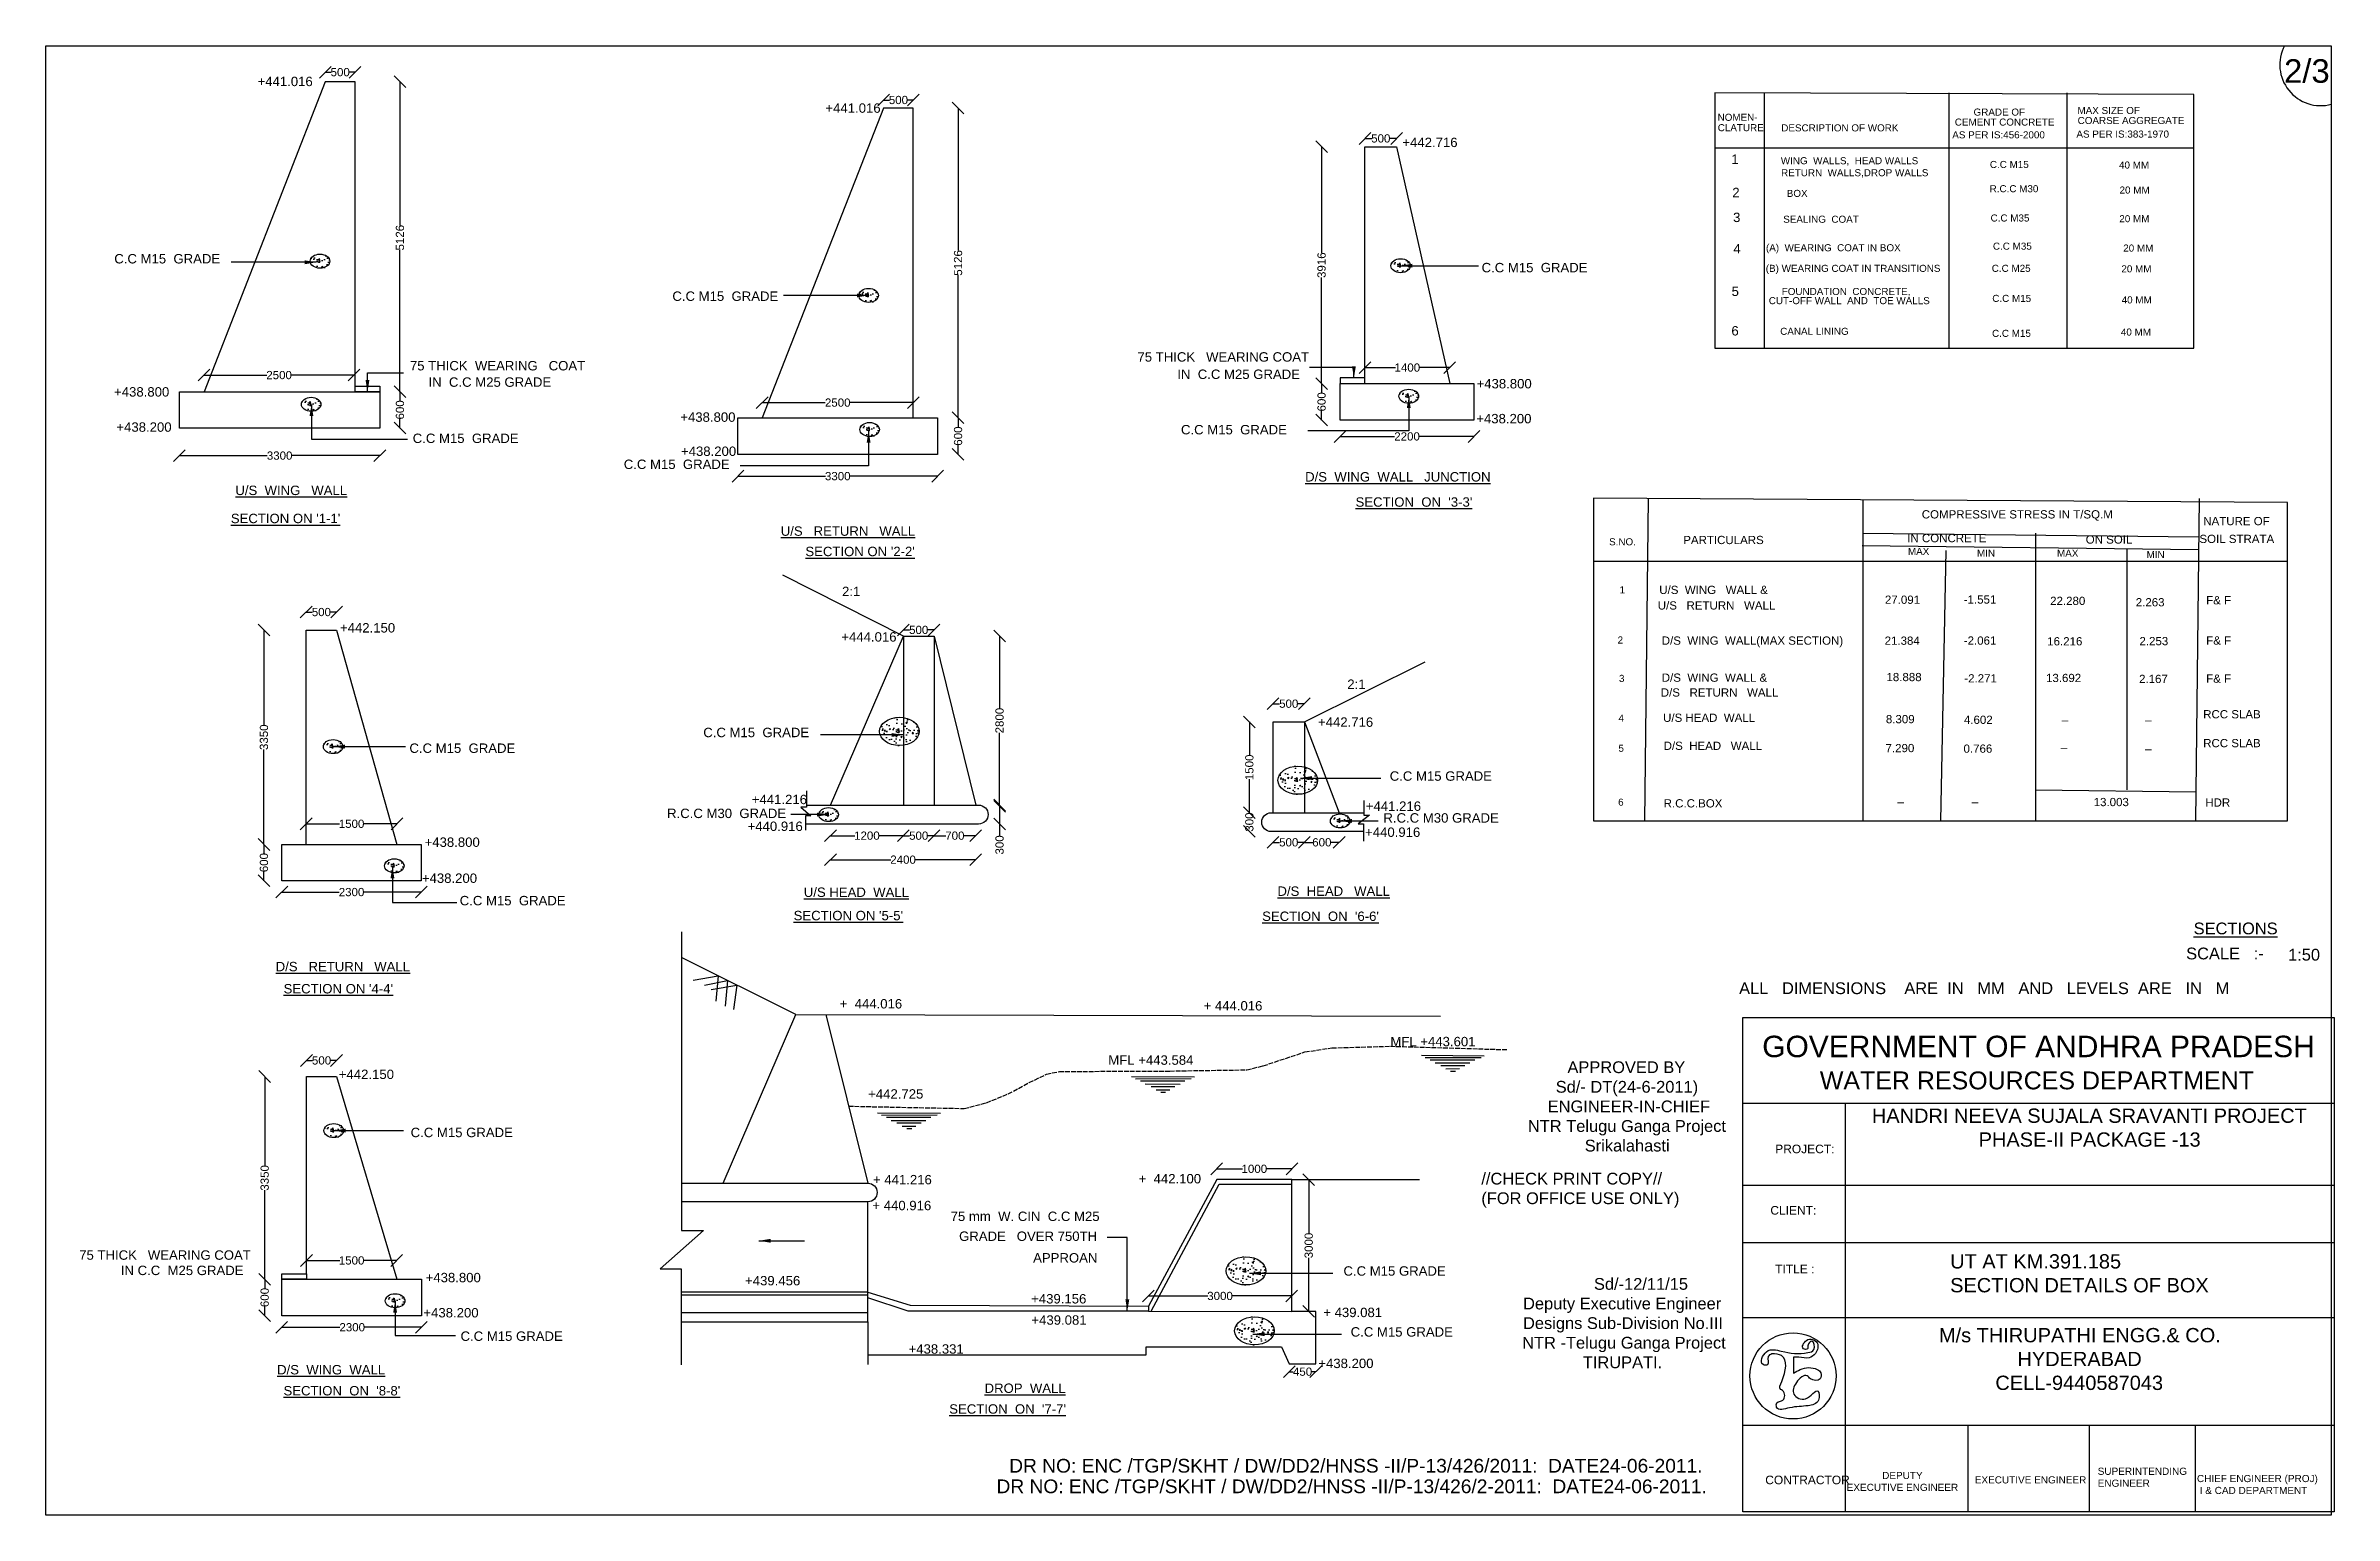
# Model space of a CAD drawing. Header units: millimetres. Extents: x 11595 to 17433, y 7827 to 11576.
import ezdxf

# ---------------------------------------------------------------- set-up
doc = ezdxf.new("R2010")
doc.units = ezdxf.units.MM
doc.header["$MEASUREMENT"] = 0
doc.linetypes.add('ACAD_ISO02W100', pattern=[15, 12, -3])
doc.layers.add('DIMENSION', color=7, linetype='Continuous')
doc.styles.get("Standard").update_dxf_attribs({"font": 'arial.ttf', "height": 21})
doc.dimstyles.get("Standard").update_dxf_attribs({"dimtxt": 24, "dimasz": 30, "dimexe": 0.18, "dimexo": 0.0625, "dimgap": 0.09, "dimtad": 0, "dimdec": 0, "dimzin": 0, "dimdsep": 46, "dimtxsty": 'Standard', "dimblk": 'OBLIQUE', "dimcen": 0.09, "dimse1": 1, "dimse2": 1, "dimadec": 0, "dimazin": 0, "dimtfac": 1, "dimtdec": 0, "dimtofl": 0, "dimtmove": 0, "dimatfit": 3, "dimfxl": 1, "dimtolj": 1, "dimtzin": 0, "dimarcsym": 0})

msp = doc.modelspace()

# ---------------------------------------------------------------- texts
at = {"layer": 'DIMENSION', "color": 0}
for s, height, p in [('2/3', 60, (17305, 11481.4)), ('+441.016', 24, (12135.4, 11472.8)), ('+441.016', 24, (13584.1, 11404.8)), ('NOMEN-', 18, (15860, 11384.3)), ('CEMENT CONCRETE', 18, (16465.2, 11372.1)), ('GRADE OF', 18, (16513, 11397.6)), ('COARSE AGGREGATE', 18, (16778.5, 11376.1)), ('MAX SIZE OF ', 18, (16778.1, 11401.7)), ('+442.716', 24, (15055.9, 11317.3)), ('CLATURE', 18, (15860.4, 11357.8)), ('DESCRIPTION OF WORK', 18, (16022.4, 11357.3)), ('AS PER IS:456-2000', 18, (16458.7, 11339.5)), ('AS PER IS:383-1970', 18, (16775.4, 11341.5)), ('1', 24, (15894.9, 11274.4)), ('WING  WALLS,  HEAD WALLS', 18, (16021.3, 11273.5)), ('C.C M15', 18, (16554.6, 11264)), ('40 MM', 18, (16884.1, 11262.5)), ('2', 24, (15897.6, 11189.4)), ('RETURN  WALLS,DROP WALLS', 18, (16022, 11242.9)), ('R.C.C M30', 18, (16554, 11202.1)), ('20 MM', 18, (16885.4, 11198.7)), ('BOX', 18, (16036.5, 11190.2)), ('3', 24, (15899.5, 11126)), ('SEALING  COAT', 18, (16027.4, 11124.2)), ('C.C M35', 18, (16556.4, 11127.4)), ('20 MM', 18, (16884.8, 11125.6)), ('C.C M15  GRADE', 24, (11769.9, 11020.4)), ('4', 24, (15900.3, 11046)), ('(A)  WEARING  COAT IN BOX', 18, (15983.4, 11051.5)), ('C.C M35', 18, (16562.4, 11055.5)), ('20 MM', 18, (16894.9, 11050.7)), ('C.C M15  GRADE', 24, (15258, 10997.8)), ('(B) WEARING COAT IN TRANSITIONS', 18, (15982.9, 10998.9)), ('C.C M25', 18, (16559.4, 10999)), ('20 MM', 18, (16890.1, 10997.7)), ('C.C M15  GRADE', 24, (13193.6, 10924.9)), ('5', 24, (15895.8, 10937.4)), ('CUT-OFF WALL  AND  TOE WALLS', 18, (15990.6, 10916.5)), ('FOUNDATION  CONCRETE,', 18, (16023.6, 10939.9)), ('C.C M15', 18, (16560.7, 10922.3)), ('40 MM', 18, (16890.8, 10918.4)), ('6', 24, (15895.3, 10836.6)), ('CANAL LINING', 18, (16019.7, 10838.3)), ('C.C M15', 18, (16560.1, 10833.1)), ('40 MM', 18, (16888.8, 10836.4)), ('75 THICK  WEARING   COAT', 24, (12524.1, 10747.5)), ('75 THICK   WEARING COAT', 24, (14380.1, 10769.9)), ('IN  C.C M25 GRADE', 24, (14481.7, 10725.7)), ('+438.800', 24, (11769.4, 10680.8)), ('IN  C.C M25 GRADE', 24, (12571.5, 10705.7)), ('+438.800', 24, (15245.1, 10701.6)), ('+438.800', 24, (13213.8, 10616.4)), ('+438.200', 24, (15244.4, 10612.5)), ('+438.200', 24, (11775.3, 10591)), ('C.C M15  GRADE', 24, (12531.2, 10562.3)), ('C.C M15  GRADE', 24, (14491.1, 10584.3)), ('C.C M15  GRADE', 24, (13069.6, 10496)), ('+438.200', 24, (13215.6, 10529.3)), ('%%UU/S  WING   WALL', 24, (12078.8, 10429.5)), ('%%UD/S  WING  WALL   JUNCTION', 24, (14807.8, 10464)), ("%%USECTION  ON  '3-3'", 24, (14936.5, 10399.7)), ('COMPRESSIVE STRESS IN T/SQ.M', 21, (16380.9, 10369.8)), ("%%USECTION ON '1-1'", 24, (12067.2, 10357.8)), ('%%UU/S   RETURN   WALL', 24, (13470.1, 10325.6)), ('NATURE OF', 21, (17099, 10352.6)), ("%%USECTION ON '2-2'", 24, (13532.9, 10273.6)), ('S.NO.', 18, (15583.2, 10301.3)), ('PARTICULARS', 21, (15772.4, 10304.4)), ('IN CONCRETE', 21, (16343.8, 10309.2)), ('MAX', 18, (16345.6, 10276.7)), ('MIN', 18, (16521.7, 10272.4)), ('MAX', 18, (16725.9, 10272.2)), ('ON SOIL', 21, (16799.1, 10305.6)), ('MIN', 18, (16954.4, 10268.6)), ('SOIL STRATA', 21, (17089.2, 10307.2)), ('2:1', 24, (13626.4, 10171.6)), ('1', 18, (15609.9, 10178.8)), ('U/S   RETURN   WALL', 21, (15707.4, 10137.4)), ('U/S  WING   WALL &', 21, (15711.2, 10177.1)), ('27.091', 21, (16286.9, 10152)), ('-1.551', 21, (16488, 10152.5)), ('22.280', 21, (16708.4, 10149.1)), ('2.263', 21, (16926.8, 10145.5)), ('F& F', 21, (17106.5, 10150.6)), ('+442.150', 24, (12345.6, 10078.8)), ('+444.016', 24, (13624.7, 10055.6)), ('2', 18, (15604.9, 10050.7)), ('D/S  WING  WALL(MAX SECTION)', 21, (15717.6, 10047.7)), ('21.384', 21, (16286.1, 10047.5)), ('-2.061', 21, (16488, 10047.8)), ('16.216', 21, (16700.9, 10045.9)), ('2.253', 21, (16936.2, 10046.4)), ('F& F', 21, (17106.5, 10048)), ('2:1', 24, (14915.4, 9934.9)), ('3', 18, (15608.5, 9952.8)), ('D/S   RETURN   WALL', 21, (15715.1, 9915.3)), ('D/S  WING  WALL &', 21, (15717.6, 9953.2)), ('18.888', 21, (16290.8, 9954.7)), ('-2.271', 21, (16489.4, 9951.4)), ('13.692', 21, (16697.8, 9952.4)), ('2.167', 21, (16935.2, 9950)), ('F& F', 21, (17106.5, 9950.7)), ('4', 18, (15607.1, 9851.3)), ('U/S HEAD  WALL', 21, (15721, 9850.9)), ('8.309', 21, (16289.3, 9847.3)), ('4.602', 21, (16488.4, 9845.6)), ('RCC SLAB', 21, (17098.8, 9859.8)), ('C.C M15  GRADE', 24, (13272.4, 9811.8)), ('+442.716', 24, (14840.6, 9838.2)), ('_', 21, (16738, 9858.2)), ('_', 21, (16951, 9858.2)), ('C.C M15  GRADE', 24, (12522.8, 9771.7)), ('5', 18, (15607.1, 9774.5)), ('D/S  HEAD   WALL', 21, (15722.4, 9779.3)), ('7.290', 21, (16288.5, 9773.5)), ('0.766', 21, (16487.4, 9772.1)), ('_', 21, (16736, 9787.6)), ('_', 21, (16951, 9784.5)), ('RCC SLAB', 21, (17098.8, 9786.1)), ('C.C M15 GRADE', 24, (15023.6, 9700.6)), ('+441.216', 24, (13396.3, 9640.9)), ('+441.216', 24, (14962.7, 9623.8)), ('6', 18, (15606.3, 9636.9)), ('R.C.C.BOX', 21, (15722.4, 9632.5)), ('_', 21, (16318.9, 9649.3)), ('_', 21, (16508.8, 9649.4)), ('13.003', 21, (16819.4, 9635.8)), ('HDR', 21, (17104.1, 9634.6)), ('R.C.C M30  GRADE', 24, (13180.1, 9605.4)), ('+440.916', 24, (13385.5, 9572.5)), ('+440.916', 24, (14960.8, 9557.4)), ('R.C.C M30 GRADE', 24, (15007.5, 9593.8)), ('+438.800', 24, (12561.5, 9531.9)), ('+438.200', 24, (12554.6, 9440)), ('C.C M15  GRADE', 24, (12651.1, 9382.8)), ('%%UU/S HEAD  WALL', 24, (13528.9, 9404.2)), ('%%UD/S  HEAD   WALL', 24, (14737.2, 9406.9)), ("%%USECTION ON '5-5'", 24, (13502.9, 9344.7)), ("%%USECTION  ON  '6-6'", 24, (14698.2, 9342.9)), ('%%USECTIONS', 30, (17074.5, 9308.8)), ('%%UD/S   RETURN   WALL', 24, (12181.6, 9214.5)), ('SCALE   :-', 30, (17055.3, 9244.9)), ('1:50', 30, (17315.3, 9241.8)), ("%%USECTION ON '4-4'", 24, (12201.8, 9158)), ('ALL   DIMENSIONS    ARE  IN   MM   AND   LEVELS  ARE   IN   M', 30, (15914.9, 9156.3)), ('+  444.016', 24, (13620.4, 9119.6)), ('+ 444.016', 24, (14548.7, 9114.5)), ('MFL +443.584', 24, (14305.7, 8976)), ('MFL +443.601', 24, (15025.3, 9023.2)), ('+442.150', 24, (12342.7, 8939.6)), ('+442.725', 24, (13693.1, 8889.6)), ('C.C M15 GRADE', 24, (12525.9, 8791.3)), ('+ 441.216', 24, (13705.4, 8670.9)), ('+  442.100', 24, (14383, 8673.3)), ('+ 440.916', 24, (13703.9, 8604.9)), ('75 mm  W. CIN  C.C M25', 24, (13903.5, 8577.4)), ('GRADE   OVER 750TH', 24, (13925, 8526.6)), ('75 THICK   WEARING COAT', 24, (11680.4, 8478.5)), ('APPROAN', 24, (14113.9, 8471.5)), ('IN C.C  M25 GRADE', 24, (11786.6, 8439.4)), ('+438.800', 24, (12564.2, 8421.1)), ('+439.456', 24, (13379.1, 8413.2)), ('C.C M15 GRADE', 24, (14905.6, 8437.9)), ('+438.200', 24, (12558.5, 8331.4)), ('+439.156', 24, (14108.9, 8367)), ('+ 439.081', 24, (14854.1, 8332.2)), ('C.C M15 GRADE', 24, (12653.2, 8271.6)), ('+439.081', 24, (14109.6, 8312.8)), ('C.C M15 GRADE', 24, (14924, 8282.5)), ('+438.331', 24, (13796.2, 8238.9)), ('%%UD/S  WING  WALL', 24, (12185.2, 8186)), ('+438.200', 24, (14841.5, 8202.2)), ("%%USECTION  ON  '8-8'", 24, (12201.6, 8132.4)), ('%%UDROP  WALL', 24, (13990.1, 8138.8)), ("%%USECTION  ON  '7-7'", 24, (13899.9, 8085.8)), ('DR NO: ENC /TGP/SKHT / DW/DD2/HNSS -II/P-13/426/2011:  DATE24-06-2011.', 35, (14052.9, 7935.5)), ('DR NO: ENC /TGP/SKHT / DW/DD2/HNSS -II/P-13/426/2-2011:  DATE24-06-2011.', 35, (14020.5, 7883))]:
    msp.add_text(s, height=height, dxfattribs=at).set_placement(p)
at = {"layer": 'DIMENSION', "color": 0, "attachment_point": 1}
for s, insert, char_height, width in [('\\pi29.516;{\\H1.5x;GOVERNMENT OF ANDHRA PRADESH}  \\P\\pi176.55;{\\H1.25x;WATER RESOURCES DEPARTMENT }', (15944.3, 9050.1), 36.473, 1458.621), ('\\pi106.38;APPROVED BY  \\P\\pi76.458;Sd/- DT(24-6-2011) \\P\\pi44.35; ENGINEER-IN-CHIEF  \\P\\pi5.4486;NTR Telugu Ganga Project  \\P\\pi150.49;Srikalahasti', (15370.6, 8984.8), 30, 512.875), ('\\pi2.5501;HANDRI NEEVA SUJALA SRAVANTI PROJECT \\P\\pi274.89;PHASE-II PACKAGE -13', (16251.1, 8864.3), 36.473, 1109.849), ('PROJECT:', (16007, 8772.2), 21.88, 224.496), ('//CHECK PRINT COPY// (FOR OFFICE USE ONLY) ', (15257.3, 8700.5), 30, 558.672), ('CLIENT:', (15994.6, 8615.6), 21.88, 224.496), ('TITLE :', (16006.9, 8466.1), 21.88, 224.496), ('UT AT KM.391.185\\PSECTION DETAILS OF BOX  ', (16453.3, 8492.7), 36.473, 891.76), ('\\pi132.37;^ISd/-12/11/15\\P\\pi59.147;Deputy Executive Engineer  \\P\\pi59.034;Designs Sub-Division No.III\\P\\pi45.2; NTR -Telugu Ganga Project \\P\\pi211.61;TIRUPATI.', (15304.6, 8431.9), 30, 621.172), ('\\pi4.105;M/s THIRUPATHI ENGG.& CO. \\P\\pi204.36;HYDERABAD   \\P\\pi148.04;CELL-9440587043', (16420.6, 8304.4), 36.473, 719.026), ('SUPERINTENDING \\PENGINEER ', (16829.7, 7948), 18.236, 226.481), ('CONTRACTOR ', (15981.6, 7927.7), 21.884, 224.496), ('\\pi162.71;DEPUTY \\P\\pi72.199;EXECUTIVE ENGINEER ', (16117.1, 7937.4), 18.236, 426.599), ('EXECUTIVE ENGINEER', (16516.1, 7926.1), 18.236, 284.399), ('CHIEF ENGINEER (PROJ)\\P I & CAD DEPARTMENT ', (17082.8, 7929.5), 18.236, 307.823)]:
    msp.add_mtext(s, dxfattribs=dict(at, insert=insert, char_height=char_height, width=width))

# ---------------------------------------------------------------- blocks, each defined once
blk = doc.blocks.new('_Oblique')
at = {"color": 0, "linetype": 'ByBlock', "lineweight": -2}
blk.add_line((-0.5, -0.5), (0.5, 0.5), dxfattribs=at)
blk = doc.blocks.new('*D4')
at = {"layer": 'Defpoints', "color": 0}
for p in [(12384.2, 11508.3), (12308.2, 11484.1), (12384.2, 11484.1)]:
    blk.add_point(p, dxfattribs=at)
at = {"layer": 'DIMENSION', "color": 0, "lineweight": -2}
for p, q in [((12308.2, 11508.3), (12322.9, 11508.3)), ((12384.2, 11508.3), (12369.4, 11508.3))]:
    blk.add_line(p, q, dxfattribs=at)
at = {"layer": 'DIMENSION', "color": 0, "lineweight": -2, "xscale": 30, "yscale": 30, "zscale": 30, "rotation": 180}
blk.add_blockref('_Oblique', (12308.2, 11508.3), dxfattribs=at)
at = {"layer": 'DIMENSION', "color": 0, "lineweight": -2, "xscale": 30, "yscale": 30, "zscale": 30}
blk.add_blockref('_Oblique', (12384.2, 11508.3), dxfattribs=at)
at = {"layer": 'DIMENSION', "color": 0, "insert": (12346.2, 11508.3), "char_height": 21, "attachment_point": 5}
blk.add_mtext('\\A1;500', dxfattribs=at)
blk = doc.blocks.new('*D5')
at = {"layer": 'Defpoints', "color": 0}
for p in [(12381.7, 11484.1), (12381.7, 10693.1), (12498.7, 10693.1)]:
    blk.add_point(p, dxfattribs=at)
at = {"layer": 'DIMENSION', "color": 0, "lineweight": -2}
for p, q in [((12498.7, 11484.1), (12498.7, 11117.5)), ((12498.7, 10693.1), (12498.7, 11054.7))]:
    blk.add_line(p, q, dxfattribs=at)
at = {"layer": 'DIMENSION', "color": 0, "lineweight": -2, "xscale": 30, "yscale": 30, "zscale": 30}
for p, rotation in [((12498.7, 11484.1), 90), ((12498.7, 10693.1), 270)]:
    blk.add_blockref('_Oblique', p, dxfattribs=dict(at, rotation=rotation))
at = {"layer": 'DIMENSION', "color": 0, "insert": (12498.7, 11086.1), "char_height": 21, "attachment_point": 5, "rotation": 90}
blk.add_mtext('\\A1;5126', dxfattribs=at)
blk = doc.blocks.new('*D6')
at = {"layer": 'Defpoints', "color": 0}
for p in [(12498.7, 10693.1), (12447.3, 10600.4), (12498.7, 10600.4)]:
    blk.add_point(p, dxfattribs=at)
at = {"layer": 'DIMENSION', "color": 0, "lineweight": -2}
for p, q in [((12498.7, 10693.1), (12498.7, 10670.1)), ((12498.7, 10600.4), (12498.7, 10623.4))]:
    blk.add_line(p, q, dxfattribs=at)
at = {"layer": 'DIMENSION', "color": 0, "lineweight": -2, "xscale": 30, "yscale": 30, "zscale": 30}
for p, rotation in [((12498.7, 10693.1), 90), ((12498.7, 10600.4), 270)]:
    blk.add_blockref('_Oblique', p, dxfattribs=dict(at, rotation=rotation))
at = {"layer": 'DIMENSION', "color": 0, "insert": (12498.7, 10646.8), "char_height": 21, "attachment_point": 5, "rotation": 90}
blk.add_mtext('\\A1;600', dxfattribs=at)
blk = doc.blocks.new('*D7')
at = {"layer": 'Defpoints', "color": 0}
for p in [(11936.1, 10600.4), (12447.3, 10600.4), (12447.3, 10530.1)]:
    blk.add_point(p, dxfattribs=at)
at = {"layer": 'DIMENSION', "color": 0, "lineweight": -2}
for p, q in [((11936.1, 10530.1), (12160.3, 10530.1)), ((12447.3, 10530.1), (12223.1, 10530.1))]:
    blk.add_line(p, q, dxfattribs=at)
at = {"layer": 'DIMENSION', "color": 0, "lineweight": -2, "xscale": 30, "yscale": 30, "zscale": 30, "rotation": 180}
blk.add_blockref('_Oblique', (11936.1, 10530.1), dxfattribs=at)
at = {"layer": 'DIMENSION', "color": 0, "lineweight": -2, "xscale": 30, "yscale": 30, "zscale": 30}
blk.add_blockref('_Oblique', (12447.3, 10530.1), dxfattribs=at)
at = {"layer": 'DIMENSION', "color": 0, "insert": (12191.7, 10530.1), "char_height": 21, "attachment_point": 5}
blk.add_mtext('\\A1;3300', dxfattribs=at)
blk = doc.blocks.new('*D8')
at = {"layer": 'Defpoints', "color": 0}
for p in [(11998.8, 10693.1), (12381.7, 10735.5), (12381.7, 10693.1)]:
    blk.add_point(p, dxfattribs=at)
at = {"layer": 'DIMENSION', "color": 0, "lineweight": -2}
for p, q in [((11998.8, 10735.5), (12158.7, 10735.5)), ((12381.7, 10735.5), (12221.8, 10735.5))]:
    blk.add_line(p, q, dxfattribs=at)
at = {"layer": 'DIMENSION', "color": 0, "lineweight": -2, "xscale": 30, "yscale": 30, "zscale": 30, "rotation": 180}
blk.add_blockref('_Oblique', (11998.8, 10735.5), dxfattribs=at)
at = {"layer": 'DIMENSION', "color": 0, "lineweight": -2, "xscale": 30, "yscale": 30, "zscale": 30}
blk.add_blockref('_Oblique', (12381.7, 10735.5), dxfattribs=at)
at = {"layer": 'DIMENSION', "color": 0, "insert": (12190.3, 10735.5), "char_height": 21, "attachment_point": 5}
blk.add_mtext('\\A1;2500', dxfattribs=at)
blk = doc.blocks.new('*D9')
at = {"layer": 'Defpoints', "color": 0}
for p in [(13732.6, 11416.7), (13808.1, 11437.3), (13808.1, 11416.7)]:
    blk.add_point(p, dxfattribs=at)
at = {"layer": 'DIMENSION', "color": 0, "lineweight": -2}
for p, q in [((13732.6, 11437.3), (13747.1, 11437.3)), ((13808.1, 11437.3), (13793.6, 11437.3))]:
    blk.add_line(p, q, dxfattribs=at)
at = {"layer": 'DIMENSION', "color": 0, "lineweight": -2, "xscale": 30, "yscale": 30, "zscale": 30, "rotation": 180}
blk.add_blockref('_Oblique', (13732.6, 11437.3), dxfattribs=at)
at = {"layer": 'DIMENSION', "color": 0, "lineweight": -2, "xscale": 30, "yscale": 30, "zscale": 30}
blk.add_blockref('_Oblique', (13808.1, 11437.3), dxfattribs=at)
at = {"layer": 'DIMENSION', "color": 0, "insert": (13770.3, 11437.3), "char_height": 21, "attachment_point": 5}
blk.add_mtext('\\A1;500', dxfattribs=at)
blk = doc.blocks.new('*D10')
at = {"layer": 'Defpoints', "color": 0}
for p in [(13808.1, 11416.7), (13808.1, 10626.8), (13922.5, 10626.8)]:
    blk.add_point(p, dxfattribs=at)
at = {"layer": 'DIMENSION', "color": 0, "lineweight": -2}
for p, q in [((13922.5, 11416.7), (13922.5, 11053.1)), ((13922.5, 10626.8), (13922.5, 10990.3))]:
    blk.add_line(p, q, dxfattribs=at)
at = {"layer": 'DIMENSION', "color": 0, "lineweight": -2, "xscale": 30, "yscale": 30, "zscale": 30}
for p, rotation in [((13922.5, 11416.7), 90), ((13922.5, 10626.8), 270)]:
    blk.add_blockref('_Oblique', p, dxfattribs=dict(at, rotation=rotation))
at = {"layer": 'DIMENSION', "color": 0, "insert": (13922.5, 11021.7), "char_height": 21, "attachment_point": 5, "rotation": 90}
blk.add_mtext('\\A1;5126', dxfattribs=at)
blk = doc.blocks.new('*D11')
at = {"layer": 'Defpoints', "color": 0}
for p in [(13870.1, 10626.8), (13870.1, 10533.1), (13922.5, 10533.1)]:
    blk.add_point(p, dxfattribs=at)
at = {"layer": 'DIMENSION', "color": 0, "lineweight": -2}
for p, q in [((13922.5, 10626.8), (13922.5, 10603.2)), ((13922.5, 10533.1), (13922.5, 10556.6))]:
    blk.add_line(p, q, dxfattribs=at)
at = {"layer": 'DIMENSION', "color": 0, "lineweight": -2, "xscale": 30, "yscale": 30, "zscale": 30}
for p, rotation in [((13922.5, 10626.8), 90), ((13922.5, 10533.1), 270)]:
    blk.add_blockref('_Oblique', p, dxfattribs=dict(at, rotation=rotation))
at = {"layer": 'DIMENSION', "color": 0, "insert": (13922.5, 10579.9), "char_height": 21, "attachment_point": 5, "rotation": 90}
blk.add_mtext('\\A1;600', dxfattribs=at)
blk = doc.blocks.new('*D12')
at = {"layer": 'Defpoints', "color": 0}
for p in [(13422.7, 10626.8), (13808.1, 10665.3), (13808.1, 10626.8)]:
    blk.add_point(p, dxfattribs=at)
at = {"layer": 'DIMENSION', "color": 0, "lineweight": -2}
for p, q in [((13422.7, 10665.3), (13583.8, 10665.3)), ((13808.1, 10665.3), (13647, 10665.3))]:
    blk.add_line(p, q, dxfattribs=at)
at = {"layer": 'DIMENSION', "color": 0, "lineweight": -2, "xscale": 30, "yscale": 30, "zscale": 30, "rotation": 180}
blk.add_blockref('_Oblique', (13422.7, 10665.3), dxfattribs=at)
at = {"layer": 'DIMENSION', "color": 0, "lineweight": -2, "xscale": 30, "yscale": 30, "zscale": 30}
blk.add_blockref('_Oblique', (13808.1, 10665.3), dxfattribs=at)
at = {"layer": 'DIMENSION', "color": 0, "insert": (13615.4, 10665.3), "char_height": 21, "attachment_point": 5}
blk.add_mtext('\\A1;2500', dxfattribs=at)
blk = doc.blocks.new('*D13')
at = {"layer": 'Defpoints', "color": 0}
for p in [(13360.8, 10533.1), (13870.1, 10533.1), (13870.1, 10477.6)]:
    blk.add_point(p, dxfattribs=at)
at = {"layer": 'DIMENSION', "color": 0, "lineweight": -2}
for p, q in [((13360.8, 10477.6), (13584, 10477.6)), ((13870.1, 10477.6), (13646.9, 10477.6))]:
    blk.add_line(p, q, dxfattribs=at)
at = {"layer": 'DIMENSION', "color": 0, "lineweight": -2, "xscale": 30, "yscale": 30, "zscale": 30, "rotation": 180}
blk.add_blockref('_Oblique', (13360.8, 10477.6), dxfattribs=at)
at = {"layer": 'DIMENSION', "color": 0, "lineweight": -2, "xscale": 30, "yscale": 30, "zscale": 30}
blk.add_blockref('_Oblique', (13870.1, 10477.6), dxfattribs=at)
at = {"layer": 'DIMENSION', "color": 0, "insert": (13615.5, 10477.6), "char_height": 21, "attachment_point": 5}
blk.add_mtext('\\A1;3300', dxfattribs=at)
blk = doc.blocks.new('*D14')
at = {"layer": 'Defpoints', "color": 0}
for p in [(15041.2, 11339.3), (14960.5, 11318.1), (15041.2, 11318.1)]:
    blk.add_point(p, dxfattribs=at)
at = {"layer": 'DIMENSION', "color": 0, "lineweight": -2}
for p, q in [((14960.5, 11339.3), (14977.6, 11339.3)), ((15041.2, 11339.3), (15024.1, 11339.3))]:
    blk.add_line(p, q, dxfattribs=at)
at = {"layer": 'DIMENSION', "color": 0, "lineweight": -2, "xscale": 30, "yscale": 30, "zscale": 30, "rotation": 180}
blk.add_blockref('_Oblique', (14960.5, 11339.3), dxfattribs=at)
at = {"layer": 'DIMENSION', "color": 0, "lineweight": -2, "xscale": 30, "yscale": 30, "zscale": 30}
blk.add_blockref('_Oblique', (15041.2, 11339.3), dxfattribs=at)
at = {"layer": 'DIMENSION', "color": 0, "insert": (15000.8, 11339.3), "char_height": 21, "attachment_point": 5}
blk.add_mtext('\\A1;500', dxfattribs=at)
blk = doc.blocks.new('*D15')
at = {"layer": 'Defpoints', "color": 0}
for p in [(14960.5, 11318.1), (14849.8, 10713.8), (14960.5, 10713.8)]:
    blk.add_point(p, dxfattribs=at)
at = {"layer": 'DIMENSION', "color": 0, "lineweight": -2}
for p, q in [((14849.8, 11318.1), (14849.8, 11047.4)), ((14849.8, 10713.8), (14849.8, 10984.5))]:
    blk.add_line(p, q, dxfattribs=at)
at = {"layer": 'DIMENSION', "color": 0, "lineweight": -2, "xscale": 30, "yscale": 30, "zscale": 30}
for p, rotation in [((14849.8, 11318.1), 90), ((14849.8, 10713.8), 270)]:
    blk.add_blockref('_Oblique', p, dxfattribs=dict(at, rotation=rotation))
at = {"layer": 'DIMENSION', "color": 0, "insert": (14849.8, 11016), "char_height": 21, "attachment_point": 5, "rotation": 90}
blk.add_mtext('\\A1;3916', dxfattribs=at)
blk = doc.blocks.new('*D16')
at = {"layer": 'Defpoints', "color": 0}
for p in [(14897.1, 10713.8), (14849.8, 10620.9), (14897.1, 10620.9)]:
    blk.add_point(p, dxfattribs=at)
at = {"layer": 'DIMENSION', "color": 0, "lineweight": -2}
for p, q in [((14849.8, 10713.8), (14849.8, 10690.7)), ((14849.8, 10620.9), (14849.8, 10644))]:
    blk.add_line(p, q, dxfattribs=at)
at = {"layer": 'DIMENSION', "color": 0, "lineweight": -2, "xscale": 30, "yscale": 30, "zscale": 30}
for p, rotation in [((14849.8, 10713.8), 90), ((14849.8, 10620.9), 270)]:
    blk.add_blockref('_Oblique', p, dxfattribs=dict(at, rotation=rotation))
at = {"layer": 'DIMENSION', "color": 0, "insert": (14849.8, 10667.3), "char_height": 21, "attachment_point": 5, "rotation": 90}
blk.add_mtext('\\A1;600', dxfattribs=at)
blk = doc.blocks.new('*D17')
at = {"layer": 'Defpoints', "color": 0}
for p in [(14897.1, 10620.9), (15238.4, 10620.9), (15238.4, 10579)]:
    blk.add_point(p, dxfattribs=at)
at = {"layer": 'DIMENSION', "color": 0, "lineweight": -2}
for p, q in [((14897.1, 10579), (15036.2, 10579)), ((15238.4, 10579), (15099.3, 10579))]:
    blk.add_line(p, q, dxfattribs=at)
at = {"layer": 'DIMENSION', "color": 0, "lineweight": -2, "xscale": 30, "yscale": 30, "zscale": 30, "rotation": 180}
blk.add_blockref('_Oblique', (14897.1, 10579), dxfattribs=at)
at = {"layer": 'DIMENSION', "color": 0, "lineweight": -2, "xscale": 30, "yscale": 30, "zscale": 30}
blk.add_blockref('_Oblique', (15238.4, 10579), dxfattribs=at)
at = {"layer": 'DIMENSION', "color": 0, "insert": (15067.8, 10579), "char_height": 21, "attachment_point": 5}
blk.add_mtext('\\A1;2200', dxfattribs=at)
blk = doc.blocks.new('*D18')
at = {"layer": 'Defpoints', "color": 0}
for p in [(15176.6, 10754.7), (14960.5, 10713.8), (15176.6, 10713.8)]:
    blk.add_point(p, dxfattribs=at)
at = {"layer": 'DIMENSION', "color": 0, "lineweight": -2}
for p, q in [((14960.5, 10754.7), (15038.1, 10754.7)), ((15176.6, 10754.7), (15099, 10754.7))]:
    blk.add_line(p, q, dxfattribs=at)
at = {"layer": 'DIMENSION', "color": 0, "lineweight": -2, "xscale": 30, "yscale": 30, "zscale": 30, "rotation": 180}
blk.add_blockref('_Oblique', (14960.5, 10754.7), dxfattribs=at)
at = {"layer": 'DIMENSION', "color": 0, "lineweight": -2, "xscale": 30, "yscale": 30, "zscale": 30}
blk.add_blockref('_Oblique', (15176.6, 10754.7), dxfattribs=at)
at = {"layer": 'DIMENSION', "color": 0, "insert": (15068.5, 10754.7), "char_height": 21, "attachment_point": 5}
blk.add_mtext('\\A1;1400', dxfattribs=at)
blk = doc.blocks.new('*D19')
at = {"layer": 'Defpoints', "color": 0}
for p in [(12337, 10130.9), (12259.4, 10085.2), (12337, 10085.2)]:
    blk.add_point(p, dxfattribs=at)
at = {"layer": 'DIMENSION', "color": 0, "lineweight": -2}
for p, q in [((12259.4, 10130.9), (12274.9, 10130.9)), ((12337, 10130.9), (12321.4, 10130.9))]:
    blk.add_line(p, q, dxfattribs=at)
at = {"layer": 'DIMENSION', "color": 0, "lineweight": -2, "xscale": 30, "yscale": 30, "zscale": 30, "rotation": 180}
blk.add_blockref('_Oblique', (12259.4, 10130.9), dxfattribs=at)
at = {"layer": 'DIMENSION', "color": 0, "lineweight": -2, "xscale": 30, "yscale": 30, "zscale": 30}
blk.add_blockref('_Oblique', (12337, 10130.9), dxfattribs=at)
at = {"layer": 'DIMENSION', "color": 0, "insert": (12298.2, 10130.9), "char_height": 21, "attachment_point": 5}
blk.add_mtext('\\A1;500', dxfattribs=at)
blk = doc.blocks.new('*D20')
at = {"layer": 'Defpoints', "color": 0}
for p in [(12259.4, 10085.2), (12151.7, 9538), (12259.4, 9538)]:
    blk.add_point(p, dxfattribs=at)
at = {"layer": 'DIMENSION', "color": 0, "lineweight": -2}
for p, q in [((12151.7, 10085.2), (12151.7, 9843)), ((12151.7, 9538), (12151.7, 9780.2))]:
    blk.add_line(p, q, dxfattribs=at)
at = {"layer": 'DIMENSION', "color": 0, "lineweight": -2, "xscale": 30, "yscale": 30, "zscale": 30}
for p, rotation in [((12151.7, 10085.2), 90), ((12151.7, 9538), 270)]:
    blk.add_blockref('_Oblique', p, dxfattribs=dict(at, rotation=rotation))
at = {"layer": 'DIMENSION', "color": 0, "insert": (12151.7, 9811.6), "char_height": 21, "attachment_point": 5, "rotation": 90}
blk.add_mtext('\\A1;3350', dxfattribs=at)
blk = doc.blocks.new('*D21')
at = {"layer": 'Defpoints', "color": 0}
for p in [(12490.9, 9590.7), (12259.4, 9538), (12490.9, 9538)]:
    blk.add_point(p, dxfattribs=at)
at = {"layer": 'DIMENSION', "color": 0, "lineweight": -2}
for p, q in [((12259.4, 9590.7), (12344.7, 9590.7)), ((12490.9, 9590.7), (12405.6, 9590.7))]:
    blk.add_line(p, q, dxfattribs=at)
at = {"layer": 'DIMENSION', "color": 0, "lineweight": -2, "xscale": 30, "yscale": 30, "zscale": 30, "rotation": 180}
blk.add_blockref('_Oblique', (12259.4, 9590.7), dxfattribs=at)
at = {"layer": 'DIMENSION', "color": 0, "lineweight": -2, "xscale": 30, "yscale": 30, "zscale": 30}
blk.add_blockref('_Oblique', (12490.9, 9590.7), dxfattribs=at)
at = {"layer": 'DIMENSION', "color": 0, "insert": (12375.2, 9590.7), "char_height": 21, "attachment_point": 5}
blk.add_mtext('\\A1;1500', dxfattribs=at)
blk = doc.blocks.new('*D22')
at = {"layer": 'Defpoints', "color": 0}
for p in [(12197.4, 9538), (12151.7, 9445.7), (12197.4, 9445.7)]:
    blk.add_point(p, dxfattribs=at)
at = {"layer": 'DIMENSION', "color": 0, "lineweight": -2}
for p, q in [((12151.7, 9538), (12151.7, 9515.1)), ((12151.7, 9445.7), (12151.7, 9468.5))]:
    blk.add_line(p, q, dxfattribs=at)
at = {"layer": 'DIMENSION', "color": 0, "lineweight": -2, "xscale": 30, "yscale": 30, "zscale": 30}
for p, rotation in [((12151.7, 9538), 90), ((12151.7, 9445.7), 270)]:
    blk.add_blockref('_Oblique', p, dxfattribs=dict(at, rotation=rotation))
at = {"layer": 'DIMENSION', "color": 0, "insert": (12151.7, 9491.8), "char_height": 21, "attachment_point": 5, "rotation": 90}
blk.add_mtext('\\A1;600', dxfattribs=at)
blk = doc.blocks.new('*D23')
at = {"layer": 'Defpoints', "color": 0}
for p in [(12197.4, 9445.7), (12553.1, 9445.7), (12553.1, 9416.5)]:
    blk.add_point(p, dxfattribs=at)
at = {"layer": 'DIMENSION', "color": 0, "lineweight": -2}
for p, q in [((12197.4, 9416.5), (12343.6, 9416.5)), ((12553.1, 9416.5), (12406.8, 9416.5))]:
    blk.add_line(p, q, dxfattribs=at)
at = {"layer": 'DIMENSION', "color": 0, "lineweight": -2, "xscale": 30, "yscale": 30, "zscale": 30, "rotation": 180}
blk.add_blockref('_Oblique', (12197.4, 9416.5), dxfattribs=at)
at = {"layer": 'DIMENSION', "color": 0, "lineweight": -2, "xscale": 30, "yscale": 30, "zscale": 30}
blk.add_blockref('_Oblique', (12553.1, 9416.5), dxfattribs=at)
at = {"layer": 'DIMENSION', "color": 0, "insert": (12375.2, 9416.5), "char_height": 21, "attachment_point": 5}
blk.add_mtext('\\A1;2300', dxfattribs=at)
blk = doc.blocks.new('*D24')
at = {"layer": 'Defpoints', "color": 0}
for p in [(13782.8, 10069.8), (13861.1, 10085.4), (13861.1, 10069.8)]:
    blk.add_point(p, dxfattribs=at)
at = {"layer": 'DIMENSION', "color": 0, "lineweight": -2}
for p, q in [((13782.8, 10085.4), (13798.7, 10085.4)), ((13861.1, 10085.4), (13845.2, 10085.4))]:
    blk.add_line(p, q, dxfattribs=at)
at = {"layer": 'DIMENSION', "color": 0, "lineweight": -2, "xscale": 30, "yscale": 30, "zscale": 30, "rotation": 180}
blk.add_blockref('_Oblique', (13782.8, 10085.4), dxfattribs=at)
at = {"layer": 'DIMENSION', "color": 0, "lineweight": -2, "xscale": 30, "yscale": 30, "zscale": 30}
blk.add_blockref('_Oblique', (13861.1, 10085.4), dxfattribs=at)
at = {"layer": 'DIMENSION', "color": 0, "insert": (13822, 10085.4), "char_height": 21, "attachment_point": 5}
blk.add_mtext('\\A1;500', dxfattribs=at)
blk = doc.blocks.new('*D25')
at = {"layer": 'Defpoints', "color": 0}
for p in [(13861.1, 10069.8), (13967.4, 9638.4), (14028.3, 9638.4)]:
    blk.add_point(p, dxfattribs=at)
at = {"layer": 'DIMENSION', "color": 0, "lineweight": -2}
for p, q in [((14028.3, 10069.8), (14028.3, 9885.7)), ((14028.3, 9638.4), (14028.3, 9822.5))]:
    blk.add_line(p, q, dxfattribs=at)
at = {"layer": 'DIMENSION', "color": 0, "lineweight": -2, "xscale": 30, "yscale": 30, "zscale": 30}
for p, rotation in [((14028.3, 10069.8), 90), ((14028.3, 9638.4), 270)]:
    blk.add_blockref('_Oblique', p, dxfattribs=dict(at, rotation=rotation))
at = {"layer": 'DIMENSION', "color": 0, "insert": (14028.3, 9854.1), "char_height": 21, "attachment_point": 5, "rotation": 90}
blk.add_mtext('\\A1;2800', dxfattribs=at)
blk = doc.blocks.new('*D26')
at = {"layer": 'Defpoints', "color": 0}
for p in [(13968.1, 9635.6), (13968.1, 9590.1), (14028.3, 9590.1)]:
    blk.add_point(p, dxfattribs=at)
at = {"layer": 'DIMENSION', "color": 0, "lineweight": -2}
for p, q in [((14028.3, 9635.6), (14028.3, 9590.1)), ((14028.3, 9590.1), (14028.3, 9560.1))]:
    blk.add_line(p, q, dxfattribs=at)
at = {"layer": 'DIMENSION', "color": 0, "lineweight": -2, "xscale": 30, "yscale": 30, "zscale": 30}
for p, rotation in [((14028.3, 9635.6), 90), ((14028.3, 9590.1), 270)]:
    blk.add_blockref('_Oblique', p, dxfattribs=dict(at, rotation=rotation))
at = {"layer": 'DIMENSION', "color": 0, "insert": (14028.3, 9536.9), "char_height": 21, "attachment_point": 5, "rotation": 90}
blk.add_mtext('\\A1;300', dxfattribs=at)
blk = doc.blocks.new('*D27')
at = {"layer": 'Defpoints', "color": 0}
for p in [(13596.9, 9638.4), (13782.8, 9638.4), (13782.8, 9560.4)]:
    blk.add_point(p, dxfattribs=at)
at = {"layer": 'DIMENSION', "color": 0, "lineweight": -2}
for p, q in [((13596.9, 9560.4), (13659.4, 9560.4)), ((13782.8, 9560.4), (13720.3, 9560.4))]:
    blk.add_line(p, q, dxfattribs=at)
at = {"layer": 'DIMENSION', "color": 0, "lineweight": -2, "xscale": 30, "yscale": 30, "zscale": 30, "rotation": 180}
blk.add_blockref('_Oblique', (13596.9, 9560.4), dxfattribs=at)
at = {"layer": 'DIMENSION', "color": 0, "lineweight": -2, "xscale": 30, "yscale": 30, "zscale": 30}
blk.add_blockref('_Oblique', (13782.8, 9560.4), dxfattribs=at)
at = {"layer": 'DIMENSION', "color": 0, "insert": (13689.9, 9560.4), "char_height": 21, "attachment_point": 5}
blk.add_mtext('\\A1;1200', dxfattribs=at)
blk = doc.blocks.new('*D28')
at = {"layer": 'Defpoints', "color": 0}
for p in [(13782.8, 9638.4), (13861.1, 9638.4), (13861.1, 9560.4)]:
    blk.add_point(p, dxfattribs=at)
at = {"layer": 'DIMENSION', "color": 0, "lineweight": -2}
for p, q in [((13782.8, 9560.4), (13798.7, 9560.4)), ((13861.1, 9560.4), (13845.2, 9560.4))]:
    blk.add_line(p, q, dxfattribs=at)
at = {"layer": 'DIMENSION', "color": 0, "lineweight": -2, "xscale": 30, "yscale": 30, "zscale": 30, "rotation": 180}
blk.add_blockref('_Oblique', (13782.8, 9560.4), dxfattribs=at)
at = {"layer": 'DIMENSION', "color": 0, "lineweight": -2, "xscale": 30, "yscale": 30, "zscale": 30}
blk.add_blockref('_Oblique', (13861.1, 9560.4), dxfattribs=at)
at = {"layer": 'DIMENSION', "color": 0, "insert": (13822, 9560.4), "char_height": 21, "attachment_point": 5}
blk.add_mtext('\\A1;500', dxfattribs=at)
blk = doc.blocks.new('*D29')
at = {"layer": 'Defpoints', "color": 0}
for p in [(13967.4, 9638.4), (13861.1, 9560.4), (13967.4, 9560.4)]:
    blk.add_point(p, dxfattribs=at)
at = {"layer": 'DIMENSION', "color": 0, "lineweight": -2}
for p, q in [((13861.1, 9560.4), (13891.1, 9560.4)), ((13967.4, 9560.4), (13937.4, 9560.4))]:
    blk.add_line(p, q, dxfattribs=at)
at = {"layer": 'DIMENSION', "color": 0, "lineweight": -2, "xscale": 30, "yscale": 30, "zscale": 30, "rotation": 180}
blk.add_blockref('_Oblique', (13861.1, 9560.4), dxfattribs=at)
at = {"layer": 'DIMENSION', "color": 0, "lineweight": -2, "xscale": 30, "yscale": 30, "zscale": 30}
blk.add_blockref('_Oblique', (13967.4, 9560.4), dxfattribs=at)
at = {"layer": 'DIMENSION', "color": 0, "insert": (13914.2, 9560.4), "char_height": 21, "attachment_point": 5}
blk.add_mtext('\\A1;700', dxfattribs=at)
blk = doc.blocks.new('*D30')
at = {"layer": 'Defpoints', "color": 0}
for p in [(13596.9, 9638.4), (13967.4, 9638.4), (13967.4, 9499.2)]:
    blk.add_point(p, dxfattribs=at)
at = {"layer": 'DIMENSION', "color": 0, "lineweight": -2}
for p, q in [((13596.9, 9499.2), (13750.6, 9499.2)), ((13967.4, 9499.2), (13813.7, 9499.2))]:
    blk.add_line(p, q, dxfattribs=at)
at = {"layer": 'DIMENSION', "color": 0, "lineweight": -2, "xscale": 30, "yscale": 30, "zscale": 30, "rotation": 180}
blk.add_blockref('_Oblique', (13596.9, 9499.2), dxfattribs=at)
at = {"layer": 'DIMENSION', "color": 0, "lineweight": -2, "xscale": 30, "yscale": 30, "zscale": 30}
blk.add_blockref('_Oblique', (13967.4, 9499.2), dxfattribs=at)
at = {"layer": 'DIMENSION', "color": 0, "insert": (13782.1, 9499.2), "char_height": 21, "attachment_point": 5}
blk.add_mtext('\\A1;2400', dxfattribs=at)
blk = doc.blocks.new('*D31')
at = {"layer": 'Defpoints', "color": 0}
for p in [(14806, 9897.1), (14726, 9850.6), (14806, 9850.6)]:
    blk.add_point(p, dxfattribs=at)
at = {"layer": 'DIMENSION', "color": 0, "lineweight": -2}
for p, q in [((14726, 9897.1), (14742.8, 9897.1)), ((14806, 9897.1), (14789.3, 9897.1))]:
    blk.add_line(p, q, dxfattribs=at)
at = {"layer": 'DIMENSION', "color": 0, "lineweight": -2, "xscale": 30, "yscale": 30, "zscale": 30, "rotation": 180}
blk.add_blockref('_Oblique', (14726, 9897.1), dxfattribs=at)
at = {"layer": 'DIMENSION', "color": 0, "lineweight": -2, "xscale": 30, "yscale": 30, "zscale": 30}
blk.add_blockref('_Oblique', (14806, 9897.1), dxfattribs=at)
at = {"layer": 'DIMENSION', "color": 0, "insert": (14766, 9897.1), "char_height": 21, "attachment_point": 5}
blk.add_mtext('\\A1;500', dxfattribs=at)
blk = doc.blocks.new('*D32')
at = {"layer": 'Defpoints', "color": 0}
for p in [(14726, 9850.6), (14665.6, 9618.9), (14726, 9618.9)]:
    blk.add_point(p, dxfattribs=at)
at = {"layer": 'DIMENSION', "color": 0, "lineweight": -2}
for p, q in [((14665.6, 9850.6), (14665.6, 9765.2)), ((14665.6, 9618.9), (14665.6, 9704.3))]:
    blk.add_line(p, q, dxfattribs=at)
at = {"layer": 'DIMENSION', "color": 0, "lineweight": -2, "xscale": 30, "yscale": 30, "zscale": 30}
for p, rotation in [((14665.6, 9850.6), 90), ((14665.6, 9618.9), 270)]:
    blk.add_blockref('_Oblique', p, dxfattribs=dict(at, rotation=rotation))
at = {"layer": 'DIMENSION', "color": 0, "insert": (14665.6, 9734.8), "char_height": 21, "attachment_point": 5, "rotation": 90}
blk.add_mtext('\\A1;1500', dxfattribs=at)
blk = doc.blocks.new('*D33')
at = {"layer": 'Defpoints', "color": 0}
for p in [(14665.6, 9618.9), (14665.6, 9571.4), (14665.6, 9571.4)]:
    blk.add_point(p, dxfattribs=at)
at = {"layer": 'DIMENSION', "color": 0, "lineweight": -2}
for p, q in [((14665.6, 9618.9), (14665.6, 9618.4)), ((14665.6, 9571.4), (14665.6, 9571.9))]:
    blk.add_line(p, q, dxfattribs=at)
at = {"layer": 'DIMENSION', "color": 0, "lineweight": -2, "xscale": 30, "yscale": 30, "zscale": 30}
for p, rotation in [((14665.6, 9618.9), 90), ((14665.6, 9571.4), 270)]:
    blk.add_blockref('_Oblique', p, dxfattribs=dict(at, rotation=rotation))
at = {"layer": 'DIMENSION', "color": 0, "insert": (14665.6, 9595.1), "char_height": 21, "attachment_point": 5, "rotation": 90}
blk.add_mtext('\\A1;300', dxfattribs=at)
blk = doc.blocks.new('*D34')
at = {"layer": 'Defpoints', "color": 0}
for p in [(14726, 9618.9), (14806, 9618.9), (14806, 9543.4)]:
    blk.add_point(p, dxfattribs=at)
at = {"layer": 'DIMENSION', "color": 0, "lineweight": -2}
for p, q in [((14726, 9543.4), (14742.8, 9543.4)), ((14806, 9543.4), (14789.3, 9543.4))]:
    blk.add_line(p, q, dxfattribs=at)
at = {"layer": 'DIMENSION', "color": 0, "lineweight": -2, "xscale": 30, "yscale": 30, "zscale": 30, "rotation": 180}
blk.add_blockref('_Oblique', (14726, 9543.4), dxfattribs=at)
at = {"layer": 'DIMENSION', "color": 0, "lineweight": -2, "xscale": 30, "yscale": 30, "zscale": 30}
blk.add_blockref('_Oblique', (14806, 9543.4), dxfattribs=at)
at = {"layer": 'DIMENSION', "color": 0, "insert": (14766, 9543.4), "char_height": 21, "attachment_point": 5}
blk.add_mtext('\\A1;500', dxfattribs=at)
blk = doc.blocks.new('*D35')
at = {"layer": 'Defpoints', "color": 0}
for p in [(14806, 9618.9), (14894.7, 9618.9), (14894.7, 9543.4)]:
    blk.add_point(p, dxfattribs=at)
at = {"layer": 'DIMENSION', "color": 0, "lineweight": -2}
for p, q in [((14806, 9543.4), (14827.1, 9543.4)), ((14894.7, 9543.4), (14873.7, 9543.4))]:
    blk.add_line(p, q, dxfattribs=at)
at = {"layer": 'DIMENSION', "color": 0, "lineweight": -2, "xscale": 30, "yscale": 30, "zscale": 30, "rotation": 180}
blk.add_blockref('_Oblique', (14806, 9543.4), dxfattribs=at)
at = {"layer": 'DIMENSION', "color": 0, "lineweight": -2, "xscale": 30, "yscale": 30, "zscale": 30}
blk.add_blockref('_Oblique', (14894.7, 9543.4), dxfattribs=at)
at = {"layer": 'DIMENSION', "color": 0, "insert": (14850.4, 9543.4), "char_height": 21, "attachment_point": 5}
blk.add_mtext('\\A1;600', dxfattribs=at)
blk = doc.blocks.new('*D36')
at = {"layer": 'Defpoints', "color": 0}
for p in [(12260.3, 8946.1), (12336.8, 8987), (12336.8, 8946.1)]:
    blk.add_point(p, dxfattribs=at)
at = {"layer": 'DIMENSION', "color": 0, "lineweight": -2}
for p, q in [((12260.3, 8987), (12275.3, 8987)), ((12336.8, 8987), (12321.8, 8987))]:
    blk.add_line(p, q, dxfattribs=at)
at = {"layer": 'DIMENSION', "color": 0, "lineweight": -2, "xscale": 30, "yscale": 30, "zscale": 30, "rotation": 180}
blk.add_blockref('_Oblique', (12260.3, 8987), dxfattribs=at)
at = {"layer": 'DIMENSION', "color": 0, "lineweight": -2, "xscale": 30, "yscale": 30, "zscale": 30}
blk.add_blockref('_Oblique', (12336.8, 8987), dxfattribs=at)
at = {"layer": 'DIMENSION', "color": 0, "insert": (12298.6, 8987), "char_height": 21, "attachment_point": 5}
blk.add_mtext('\\A1;500', dxfattribs=at)
blk = doc.blocks.new('*D37')
at = {"layer": 'Defpoints', "color": 0}
for p in [(12260.3, 8946.1), (12153.6, 8428.7), (12260.3, 8428.7)]:
    blk.add_point(p, dxfattribs=at)
at = {"layer": 'DIMENSION', "color": 0, "lineweight": -2}
for p, q in [((12153.6, 8946.1), (12153.6, 8718.8)), ((12153.6, 8428.7), (12153.6, 8656))]:
    blk.add_line(p, q, dxfattribs=at)
at = {"layer": 'DIMENSION', "color": 0, "lineweight": -2, "xscale": 30, "yscale": 30, "zscale": 30}
for p, rotation in [((12153.6, 8946.1), 90), ((12153.6, 8428.7), 270)]:
    blk.add_blockref('_Oblique', p, dxfattribs=dict(at, rotation=rotation))
at = {"layer": 'DIMENSION', "color": 0, "insert": (12153.6, 8687.4), "char_height": 21, "attachment_point": 5, "rotation": 90}
blk.add_mtext('\\A1;3350', dxfattribs=at)
blk = doc.blocks.new('*D38')
at = {"layer": 'Defpoints', "color": 0}
for p in [(12153.6, 8428.7), (12153.6, 8335.7), (12197, 8335.7)]:
    blk.add_point(p, dxfattribs=at)
at = {"layer": 'DIMENSION', "color": 0, "lineweight": -2}
for p, q in [((12153.6, 8428.7), (12153.6, 8405.5)), ((12153.6, 8335.7), (12153.6, 8358.9))]:
    blk.add_line(p, q, dxfattribs=at)
at = {"layer": 'DIMENSION', "color": 0, "lineweight": -2, "xscale": 30, "yscale": 30, "zscale": 30}
for p, rotation in [((12153.6, 8428.7), 90), ((12153.6, 8335.7), 270)]:
    blk.add_blockref('_Oblique', p, dxfattribs=dict(at, rotation=rotation))
at = {"layer": 'DIMENSION', "color": 0, "insert": (12153.6, 8382.2), "char_height": 21, "attachment_point": 5, "rotation": 90}
blk.add_mtext('\\A1;600', dxfattribs=at)
blk = doc.blocks.new('*D39')
at = {"layer": 'Defpoints', "color": 0}
for p in [(12490.3, 8476.7), (12260.3, 8435.7), (12490.3, 8428.7)]:
    blk.add_point(p, dxfattribs=at)
at = {"layer": 'DIMENSION', "color": 0, "lineweight": -2}
for p, q in [((12260.3, 8476.7), (12344.9, 8476.7)), ((12490.3, 8476.7), (12405.7, 8476.7))]:
    blk.add_line(p, q, dxfattribs=at)
at = {"layer": 'DIMENSION', "color": 0, "lineweight": -2, "xscale": 30, "yscale": 30, "zscale": 30, "rotation": 180}
blk.add_blockref('_Oblique', (12260.3, 8476.7), dxfattribs=at)
at = {"layer": 'DIMENSION', "color": 0, "lineweight": -2, "xscale": 30, "yscale": 30, "zscale": 30}
blk.add_blockref('_Oblique', (12490.3, 8476.7), dxfattribs=at)
at = {"layer": 'DIMENSION', "color": 0, "insert": (12375.3, 8476.7), "char_height": 21, "attachment_point": 5}
blk.add_mtext('\\A1;1500', dxfattribs=at)
blk = doc.blocks.new('*D40')
at = {"layer": 'Defpoints', "color": 0}
for p in [(12197, 8335.7), (12553.3, 8335.7), (12553.3, 8306.2)]:
    blk.add_point(p, dxfattribs=at)
at = {"layer": 'DIMENSION', "color": 0, "lineweight": -2}
for p, q in [((12197, 8306.2), (12345.3, 8306.2)), ((12553.3, 8306.2), (12408.4, 8306.2))]:
    blk.add_line(p, q, dxfattribs=at)
at = {"layer": 'DIMENSION', "color": 0, "lineweight": -2, "xscale": 30, "yscale": 30, "zscale": 30, "rotation": 180}
blk.add_blockref('_Oblique', (12197, 8306.2), dxfattribs=at)
at = {"layer": 'DIMENSION', "color": 0, "lineweight": -2, "xscale": 30, "yscale": 30, "zscale": 30}
blk.add_blockref('_Oblique', (12553.3, 8306.2), dxfattribs=at)
at = {"layer": 'DIMENSION', "color": 0, "insert": (12376.9, 8306.2), "char_height": 21, "attachment_point": 5}
blk.add_mtext('\\A1;2300', dxfattribs=at)
blk = doc.blocks.new('*D41')
at = {"layer": 'Defpoints', "color": 0}
for p in [(14774.2, 8710.4), (14582.2, 8683.1), (14774.2, 8683.1)]:
    blk.add_point(p, dxfattribs=at)
at = {"layer": 'DIMENSION', "color": 0, "lineweight": -2}
for p, q in [((14582.2, 8710.4), (14647.7, 8710.4)), ((14774.2, 8710.4), (14708.6, 8710.4))]:
    blk.add_line(p, q, dxfattribs=at)
at = {"layer": 'DIMENSION', "color": 0, "lineweight": -2, "xscale": 30, "yscale": 30, "zscale": 30, "rotation": 180}
blk.add_blockref('_Oblique', (14582.2, 8710.4), dxfattribs=at)
at = {"layer": 'DIMENSION', "color": 0, "lineweight": -2, "xscale": 30, "yscale": 30, "zscale": 30}
blk.add_blockref('_Oblique', (14774.2, 8710.4), dxfattribs=at)
at = {"layer": 'DIMENSION', "color": 0, "insert": (14678.2, 8710.4), "char_height": 21, "attachment_point": 5}
blk.add_mtext('\\A1;1000', dxfattribs=at)
blk = doc.blocks.new('*D42')
at = {"layer": 'Defpoints', "color": 0}
for p in [(14774.2, 8683.1), (14773.3, 8346.7), (14817, 8346.7)]:
    blk.add_point(p, dxfattribs=at)
at = {"layer": 'DIMENSION', "color": 0, "lineweight": -2}
for p, q in [((14817, 8683.1), (14817, 8546.3)), ((14817, 8346.7), (14817, 8483.5))]:
    blk.add_line(p, q, dxfattribs=at)
at = {"layer": 'DIMENSION', "color": 0, "lineweight": -2, "xscale": 30, "yscale": 30, "zscale": 30}
for p, rotation in [((14817, 8683.1), 90), ((14817, 8346.7), 270)]:
    blk.add_blockref('_Oblique', p, dxfattribs=dict(at, rotation=rotation))
at = {"layer": 'DIMENSION', "color": 0, "insert": (14817, 8514.9), "char_height": 21, "attachment_point": 5, "rotation": 90}
blk.add_mtext('\\A1;3000', dxfattribs=at)
blk = doc.blocks.new('*D43')
at = {"layer": 'Defpoints', "color": 0}
for p in [(14408.1, 8353.9), (14773.3, 8386.1), (14773.3, 8346.7)]:
    blk.add_point(p, dxfattribs=at)
at = {"layer": 'DIMENSION', "color": 0, "lineweight": -2}
for p, q in [((14408.1, 8386.1), (14559.3, 8386.1)), ((14773.3, 8386.1), (14622.1, 8386.1))]:
    blk.add_line(p, q, dxfattribs=at)
at = {"layer": 'DIMENSION', "color": 0, "lineweight": -2, "xscale": 30, "yscale": 30, "zscale": 30, "rotation": 180}
blk.add_blockref('_Oblique', (14408.1, 8386.1), dxfattribs=at)
at = {"layer": 'DIMENSION', "color": 0, "lineweight": -2, "xscale": 30, "yscale": 30, "zscale": 30}
blk.add_blockref('_Oblique', (14773.3, 8386.1), dxfattribs=at)
at = {"layer": 'DIMENSION', "color": 0, "insert": (14590.7, 8386.1), "char_height": 21, "attachment_point": 5}
blk.add_mtext('\\A1;3000', dxfattribs=at)
blk = doc.blocks.new('*D44')
at = {"layer": 'Defpoints', "color": 0}
for p in [(14767.3, 8213.1), (14835.1, 8213.1), (14835.1, 8192.9)]:
    blk.add_point(p, dxfattribs=at)
at = {"layer": 'DIMENSION', "color": 0, "lineweight": -2}
for p, q in [((14767.3, 8192.9), (14777.5, 8192.9)), ((14835.1, 8192.9), (14824.8, 8192.9))]:
    blk.add_line(p, q, dxfattribs=at)
at = {"layer": 'DIMENSION', "color": 0, "lineweight": -2, "xscale": 30, "yscale": 30, "zscale": 30, "rotation": 180}
blk.add_blockref('_Oblique', (14767.3, 8192.9), dxfattribs=at)
at = {"layer": 'DIMENSION', "color": 0, "lineweight": -2, "xscale": 30, "yscale": 30, "zscale": 30}
blk.add_blockref('_Oblique', (14835.1, 8192.9), dxfattribs=at)
at = {"layer": 'DIMENSION', "color": 0, "insert": (14801.2, 8192.9), "char_height": 21, "attachment_point": 5}
blk.add_mtext('\\A1;450', dxfattribs=at)

# ---------------------------------------------------------------- dimensions: what is measured, and where the dimension line sits
at = {"layer": 'DIMENSION', "color": 0}
for base, p1, p2, text, picture, middle in [((12384.2, 11508.3), (12308.2, 11484.1), (12384.2, 11484.1), '500', '*D4', (12346.2, 11508.3)), ((13808.1, 11437.3), (13732.6, 11416.7), (13808.1, 11416.7), '500', '*D9', (13770.3, 11437.3)), ((15041.2, 11339.3), (14960.5, 11318.1), (15041.2, 11318.1), '500', '*D14', (15000.8, 11339.3)), ((12381.7, 10735.5), (11998.8, 10693.1), (12381.7, 10693.1), '2500', '*D8', (12190.3, 10735.5)), ((15176.6, 10754.7), (14960.5, 10713.8), (15176.6, 10713.8), '1400', '*D18', (15068.5, 10754.7)), ((13808.1, 10665.3), (13422.7, 10626.8), (13808.1, 10626.8), '2500', '*D12', (13615.4, 10665.3)), ((12447.3, 10530.1), (11936.1, 10600.4), (12447.3, 10600.4), '3300', '*D7', (12191.7, 10530.1)), ((15238.4, 10579), (14897.1, 10620.9), (15238.4, 10620.9), '2200', '*D17', (15067.8, 10579)), ((13870.1, 10477.6), (13360.8, 10533.1), (13870.1, 10533.1), '3300', '*D13', (13615.5, 10477.6)), ((12337, 10130.9), (12259.4, 10085.2), (12337, 10085.2), '500', '*D19', (12298.2, 10130.9)), ((13861.1, 10085.4), (13782.8, 10069.8), (13861.1, 10069.8), '500', '*D24', (13822, 10085.4)), ((14806, 9897.1), (14726, 9850.6), (14806, 9850.6), '500', '*D31', (14766, 9897.1)), ((13782.8, 9560.4), (13596.9, 9638.4), (13782.8, 9638.4), '1200', '*D27', (13689.9, 9560.4)), ((13967.4, 9499.2), (13596.9, 9638.4), (13967.4, 9638.4), '2400', '*D30', (13782.1, 9499.2)), ((13861.1, 9560.4), (13782.8, 9638.4), (13861.1, 9638.4), '500', '*D28', (13822, 9560.4)), ((13967.4, 9560.4), (13861.1, 9560.4), (13967.4, 9638.4), '700', '*D29', (13914.2, 9560.4)), ((12490.9, 9590.7), (12259.4, 9538), (12490.9, 9538), '1500', '*D21', (12375.2, 9590.7)), ((14806, 9543.4), (14726, 9618.9), (14806, 9618.9), '500', '*D34', (14766, 9543.4)), ((14894.7, 9543.4), (14806, 9618.9), (14894.7, 9618.9), '600', '*D35', (14850.4, 9543.4)), ((12553.1, 9416.5), (12197.4, 9445.7), (12553.1, 9445.7), '2300', '*D23', (12375.2, 9416.5)), ((12336.8, 8987), (12260.3, 8946.1), (12336.8, 8946.1), '500', '*D36', (12298.6, 8987)), ((14774.2, 8710.4), (14582.2, 8683.1), (14774.2, 8683.1), '1000', '*D41', (14678.2, 8710.4)), ((12490.3, 8476.7), (12260.3, 8435.7), (12490.3, 8428.7), '1500', '*D39', (12375.3, 8476.7)), ((14773.3, 8386.1), (14408.1, 8353.9), (14773.3, 8346.7), '3000', '*D43', (14590.7, 8386.1)), ((14835.1, 8192.9), (14767.3, 8213.1), (14835.1, 8213.1), '450', '*D44', (14801.2, 8192.9))]:
    dim = msp.add_linear_dim(base=base, p1=p1, p2=p2, text=text, dimstyle='Standard', dxfattribs=at)
    dim.commit()
    dim.dimension.update_dxf_attribs({"geometry": picture, "text_midpoint": middle})
dim = msp.add_linear_dim(base=(12498.7, 10693.1), p1=(12381.7, 11484.1), p2=(12381.7, 10693.1), angle=90, text='5126', dimstyle='Standard', dxfattribs=at)
dim.commit()
dim.dimension.update_dxf_attribs({"geometry": '*D5', "text_midpoint": (12498.7, 11086.1), "dimtype": 160})
for base, p1, p2, text, picture, middle in [((13922.5, 10626.8), (13808.1, 11416.7), (13808.1, 10626.8), '5126', '*D10', (13922.5, 11021.7)), ((14849.8, 10713.8), (14960.5, 11318.1), (14960.5, 10713.8), '3916', '*D15', (14849.8, 11016)), ((12498.7, 10600.4), (12498.7, 10693.1), (12447.3, 10600.4), '600', '*D6', (12498.7, 10646.8)), ((14849.8, 10620.9), (14897.1, 10713.8), (14897.1, 10620.9), '600', '*D16', (14849.8, 10667.3)), ((13922.5, 10533.1), (13870.1, 10626.8), (13870.1, 10533.1), '600', '*D11', (13922.5, 10579.9)), ((12151.7, 9538), (12259.4, 10085.2), (12259.4, 9538), '3350', '*D20', (12151.7, 9811.6)), ((14028.3, 9638.4), (13861.1, 10069.8), (13967.4, 9638.4), '2800', '*D25', (14028.3, 9854.1)), ((14665.6, 9618.9), (14726, 9850.6), (14726, 9618.9), '1500', '*D32', (14665.6, 9734.8)), ((14028.3, 9590.1), (13968.1, 9635.6), (13968.1, 9590.1), '300', '*D26', (14028.3, 9536.9)), ((14665.6, 9571.4), (14665.6, 9618.9), (14665.6, 9571.4), '300', '*D33', (14665.6, 9595.1)), ((12151.7, 9445.7), (12197.4, 9538), (12197.4, 9445.7), '600', '*D22', (12151.7, 9491.8)), ((12153.6, 8428.7), (12260.3, 8946.1), (12260.3, 8428.7), '3350', '*D37', (12153.6, 8687.4)), ((14817, 8346.7), (14774.2, 8683.1), (14773.3, 8346.7), '3000', '*D42', (14817, 8514.9)), ((12153.6, 8335.7), (12153.6, 8428.7), (12197, 8335.7), '600', '*D38', (12153.6, 8382.2))]:
    dim = msp.add_linear_dim(base=base, p1=p1, p2=p2, angle=90, text=text, dimstyle='Standard', dxfattribs=at)
    dim.commit()
    dim.dimension.update_dxf_attribs({"geometry": picture, "text_midpoint": middle})
dim = msp.add_linear_dim(base=(12553.3, 8306.2), p1=(12197, 8335.7), p2=(12553.3, 8335.7), text='2300', dimstyle='Standard', dxfattribs=at)
dim.commit()
dim.dimension.update_dxf_attribs({"geometry": '*D40', "text_midpoint": (12376.9, 8306.2), "dimtype": 160})

# ---------------------------------------------------------------- hatches: boundary and pattern name
at = {"layer": 'DIMENSION'}
h = msp.add_hatch(dxfattribs=at)
h.set_pattern_fill('AR-CONC', color=0, scale=5, style=0)
h.set_pattern_definition([(50, (0, 0), (35.86301, -3.137607), [3.75, -41.25]), (355, (0, 0), (-6.93757, 37.60961), [3, -33]), (100.4514, (2.99, -0.26), (28.92547, 34.47198), [3.18701, -35.057106]), (46.1842, (0, 10), (53.36205, -8.27595), [5.625, -61.875]), (96.6356, (4.447, 9.31), (46.73314, 48.7059), [4.78051, -52.58565]), (351.1842, (0, 10), (46.7331, 48.70593), [4.5, -49.5]), (21, (5, 7.5), (29.84535, -20.130945), [3.75, -41.25]), (326, (5, 7.5), (12.16577, 36.2575), [3, -33]), (71.4514, (7.487, 5.822), (42.01113, 16.126525), [3.18701, -35.057106]), (37.5, (0, 0), (0.607993, 16.644693), [0, -32.6, 0, -33.5, 0, -33.125]), (7.5, (0, 0), (13.153477, 19.720586), [0, -19.1, 0, -31.85, 0, -12.625]), (327.5, (-11.15, 0), (26.691122, -1.127744), [0, -12.5, 0, -39, 0, -51.75]), (317.5, (-16.15, 0), (29.15931, 5.00525), [0, -16.25, 0, -25.9, 0, -36.75])])
edge = h.paths.add_edge_path()
edge.add_ellipse((12294.6, 11026.3), major_axis=(-25, 0), ratio=0.715232, start_angle=0, end_angle=360)
h = msp.add_hatch(dxfattribs=at)
h.set_pattern_fill('AR-CONC', color=0, scale=5, style=0)
h.set_pattern_definition([(50, (2756.71, -11.623), (35.86301, -3.137607), [3.75, -41.25]), (355, (2756.71, -11.623), (-6.93757, 37.60961), [3, -33]), (100.4514, (2759.7, -11.884), (28.92547, 34.47198), [3.18701, -35.057106]), (46.1842, (2756.71, -1.623), (53.36205, -8.27595), [5.625, -61.875]), (96.6356, (2761.16, -2.313), (46.73314, 48.7059), [4.78051, -52.58565]), (351.1842, (2756.71, -1.623), (46.7331, 48.70593), [4.5, -49.5]), (21, (2761.71, -4.123), (29.84535, -20.130945), [3.75, -41.25]), (326, (2761.71, -4.123), (12.16577, 36.2575), [3, -33]), (71.4514, (2764.2, -5.8), (42.01113, 16.126525), [3.18701, -35.057106]), (37.5, (2756.711, -11.623), (0.607993, 16.644693), [0, -32.6, 0, -33.5, 0, -33.125]), (7.5, (2756.711, -11.623), (13.153477, 19.720586), [0, -19.1, 0, -31.85, 0, -12.625]), (327.5, (2745.561, -11.623), (26.691122, -1.127744), [0, -12.5, 0, -39, 0, -51.75]), (317.5, (2740.561, -11.623), (29.15931, 5.00525), [0, -16.25, 0, -25.9, 0, -36.75])])
edge = h.paths.add_edge_path()
edge.add_ellipse((15051.4, 11014.7), major_axis=(-25, 0), ratio=0.715232, start_angle=0, end_angle=360)
h = msp.add_hatch(dxfattribs=at)
h.set_pattern_fill('AR-CONC', color=0, scale=5, style=0)
h.set_pattern_definition([(50, (1399.598, -87.482), (35.86301, -3.137607), [3.75, -41.25]), (355, (1399.598, -87.48), (-6.93757, 37.60961), [3, -33]), (100.4514, (1402.586, -87.743), (28.92547, 34.47198), [3.18701, -35.057106]), (46.1842, (1399.598, -77.48), (53.36205, -8.27595), [5.625, -61.875]), (96.6356, (1404.045, -78.17), (46.73314, 48.7059), [4.78051, -52.58565]), (351.1842, (1399.6, -77.48), (46.7331, 48.70593), [4.5, -49.5]), (21, (1404.598, -79.982), (29.84535, -20.130945), [3.75, -41.25]), (326, (1404.598, -79.98), (12.16577, 36.2575), [3, -33]), (71.4514, (1407.085, -81.66), (42.01113, 16.126525), [3.18701, -35.057106]), (37.5, (1399.598, -87.482), (0.607993, 16.644693), [0, -32.6, 0, -33.5, 0, -33.125]), (7.5, (1399.598, -87.482), (13.153477, 19.720586), [0, -19.1, 0, -31.85, 0, -12.625]), (327.5, (1388.448, -87.482), (26.691122, -1.127744), [0, -12.5, 0, -39, 0, -51.75]), (317.5, (1383.448, -87.482), (29.15931, 5.00525), [0, -16.25, 0, -25.9, 0, -36.75])])
edge = h.paths.add_edge_path()
edge.add_ellipse((13694.2, 10938.8), major_axis=(-25, 0), ratio=0.715232, start_angle=0, end_angle=360)
h = msp.add_hatch(dxfattribs=at)
h.set_pattern_fill('AR-CONC', color=0, scale=5, style=0)
h.set_pattern_definition([(50, (2777.57, -344.752), (35.86301, -3.137607), [3.75, -41.25]), (355, (2777.57, -344.752), (-6.93757, 37.60961), [3, -33]), (100.4514, (2780.56, -345.013), (28.92547, 34.47198), [3.18701, -35.057106]), (46.1842, (2777.57, -334.75), (53.36205, -8.27595), [5.625, -61.875]), (96.6356, (2782.02, -335.44), (46.73314, 48.7059), [4.78051, -52.58565]), (351.1842, (2777.57, -334.75), (46.7331, 48.70593), [4.5, -49.5]), (21, (2782.57, -337.252), (29.84535, -20.130945), [3.75, -41.25]), (326, (2782.57, -337.252), (12.16577, 36.2575), [3, -33]), (71.4514, (2785.058, -338.93), (42.01113, 16.126525), [3.18701, -35.057106]), (37.5, (2777.571, -344.752), (0.607993, 16.644693), [0, -32.6, 0, -33.5, 0, -33.125]), (7.5, (2777.57, -344.752), (13.153477, 19.720586), [0, -19.1, 0, -31.85, 0, -12.625]), (327.5, (2766.421, -344.752), (26.691122, -1.127744), [0, -12.5, 0, -39, 0, -51.75]), (317.5, (2761.42, -344.752), (29.15931, 5.00525), [0, -16.25, 0, -25.9, 0, -36.75])])
edge = h.paths.add_edge_path()
edge.add_ellipse((15072.2, 10681.6), major_axis=(-25, 0), ratio=0.715232, start_angle=0, end_angle=360)
h = msp.add_hatch(dxfattribs=at)
h.set_pattern_fill('AR-CONC', color=0, scale=5, style=0)
h.set_pattern_definition([(50, (-22.595, -365.332), (35.86301, -3.137607), [3.75, -41.25]), (355, (-22.595, -365.332), (-6.93757, 37.60961), [3, -33]), (100.4514, (-19.606, -365.594), (28.92547, 34.47198), [3.18701, -35.057106]), (46.1842, (-22.595, -355.332), (53.36205, -8.27595), [5.625, -61.875]), (96.6356, (-18.15, -356.02), (46.73314, 48.7059), [4.78051, -52.58565]), (351.1842, (-22.595, -355.33), (46.7331, 48.70593), [4.5, -49.5]), (21, (-17.595, -357.832), (29.84535, -20.130945), [3.75, -41.25]), (326, (-17.595, -357.832), (12.16577, 36.2575), [3, -33]), (71.4514, (-15.108, -359.51), (42.01113, 16.126525), [3.18701, -35.057106]), (37.5, (-22.595, -365.332), (0.607993, 16.644693), [0, -32.6, 0, -33.5, 0, -33.125]), (7.5, (-22.595, -365.332), (13.153477, 19.720586), [0, -19.1, 0, -31.85, 0, -12.625]), (327.5, (-33.745, -365.332), (26.691122, -1.127744), [0, -12.5, 0, -39, 0, -51.75]), (317.5, (-38.745, -365.332), (29.15931, 5.00525), [0, -16.25, 0, -25.9, 0, -36.75])])
edge = h.paths.add_edge_path()
edge.add_ellipse((12272.1, 10661), major_axis=(-25, 0), ratio=0.715232, start_angle=0, end_angle=360)
h = msp.add_hatch(dxfattribs=at)
h.set_pattern_fill('AR-CONC', color=0, scale=5, style=0)
h.set_pattern_definition([(50, (1402.16, -429.482), (35.86301, -3.137607), [3.75, -41.25]), (355, (1402.16, -429.48), (-6.93757, 37.60961), [3, -33]), (100.4514, (1405.148, -429.743), (28.92547, 34.47198), [3.18701, -35.057106]), (46.1842, (1402.16, -419.48), (53.36205, -8.27595), [5.625, -61.875]), (96.6356, (1406.606, -420.17), (46.73314, 48.7059), [4.78051, -52.58565]), (351.1842, (1402.16, -419.48), (46.7331, 48.70593), [4.5, -49.5]), (21, (1407.16, -421.982), (29.84535, -20.130945), [3.75, -41.25]), (326, (1407.16, -421.98), (12.16577, 36.2575), [3, -33]), (71.4514, (1409.647, -423.66), (42.01113, 16.126525), [3.18701, -35.057106]), (37.5, (1402.16, -429.482), (0.607993, 16.644693), [0, -32.6, 0, -33.5, 0, -33.125]), (7.5, (1402.16, -429.482), (13.153477, 19.720586), [0, -19.1, 0, -31.85, 0, -12.625]), (327.5, (1391.01, -429.482), (26.691122, -1.127744), [0, -12.5, 0, -39, 0, -51.75]), (317.5, (1386.01, -429.482), (29.15931, 5.00525), [0, -16.25, 0, -25.9, 0, -36.75])])
edge = h.paths.add_edge_path()
edge.add_ellipse((13696.8, 10596.8), major_axis=(-25, 0), ratio=0.715232, start_angle=0, end_angle=360)
h = msp.add_hatch(dxfattribs=at)
h.set_pattern_fill('AR-CONC', color=0, scale=5, style=0)
h.set_pattern_definition([(50, (1477.99, -1199.876), (35.86301, -3.137607), [3.75, -41.25]), (355, (1477.99, -1199.876), (-6.93757, 37.60961), [3, -33]), (100.4514, (1480.98, -1200.138), (28.92547, 34.47198), [3.18701, -35.057106]), (46.1842, (1477.99, -1189.876), (53.36205, -8.27595), [5.625, -61.875]), (96.6356, (1482.44, -1190.566), (46.73314, 48.7059), [4.78051, -52.58565]), (351.1842, (1477.99, -1189.876), (46.7331, 48.70593), [4.5, -49.5]), (21, (1482.99, -1192.376), (29.84535, -20.130945), [3.75, -41.25]), (326, (1482.99, -1192.376), (12.16577, 36.2575), [3, -33]), (71.4514, (1485.478, -1194.054), (42.01113, 16.126525), [3.18701, -35.057106]), (37.5, (1477.991, -1199.876), (0.607993, 16.644693), [0, -32.6, 0, -33.5, 0, -33.125]), (7.5, (1477.99, -1199.876), (13.153477, 19.720586), [0, -19.1, 0, -31.85, 0, -12.625]), (327.5, (1466.841, -1199.876), (26.691122, -1.127744), [0, -12.5, 0, -39, 0, -51.75]), (317.5, (1461.84, -1199.876), (29.15931, 5.00525), [0, -16.25, 0, -25.9, 0, -36.75])])
edge = h.paths.add_edge_path()
edge.add_ellipse((13772.6, 9826.5), major_axis=(50.5, 0), ratio=0.711515, start_angle=0, end_angle=360)
h = msp.add_hatch(dxfattribs=at)
h.set_pattern_fill('AR-CONC', color=0, scale=5, style=0)
h.set_pattern_definition([(50, (33.518, -1238.645), (35.86301, -3.137607), [3.75, -41.25]), (355, (33.52, -1238.645), (-6.93757, 37.60961), [3, -33]), (100.4514, (36.507, -1238.906), (28.92547, 34.47198), [3.18701, -35.057106]), (46.1842, (33.52, -1228.645), (53.36205, -8.27595), [5.625, -61.875]), (96.6356, (37.965, -1229.334), (46.73314, 48.7059), [4.78051, -52.58565]), (351.1842, (33.52, -1228.645), (46.7331, 48.70593), [4.5, -49.5]), (21, (38.518, -1231.145), (29.84535, -20.130945), [3.75, -41.25]), (326, (38.52, -1231.145), (12.16577, 36.2575), [3, -33]), (71.4514, (41.005, -1232.822), (42.01113, 16.126525), [3.18701, -35.057106]), (37.5, (33.518, -1238.645), (0.607993, 16.644693), [0, -32.6, 0, -33.5, 0, -33.125]), (7.5, (33.518, -1238.645), (13.153477, 19.720586), [0, -19.1, 0, -31.85, 0, -12.625]), (327.5, (22.368, -1238.645), (26.691122, -1.127744), [0, -12.5, 0, -39, 0, -51.75]), (317.5, (17.368, -1238.645), (29.15931, 5.00525), [0, -16.25, 0, -25.9, 0, -36.75])])
edge = h.paths.add_edge_path()
edge.add_ellipse((12328.2, 9787.7), major_axis=(-25, 0), ratio=0.715232, start_angle=0, end_angle=360)
h = msp.add_hatch(dxfattribs=at)
h.set_pattern_fill('AR-CONC', color=0, scale=5, style=0)
h.set_pattern_definition([(50, (2494.386, -1324.302), (35.86301, -3.137607), [3.75, -41.25]), (355, (2494.386, -1324.3), (-6.93757, 37.60961), [3, -33]), (100.4514, (2497.374, -1324.563), (28.92547, 34.47198), [3.18701, -35.057106]), (46.1842, (2494.386, -1314.3), (53.36205, -8.27595), [5.625, -61.875]), (96.6356, (2498.833, -1314.99), (46.73314, 48.7059), [4.78051, -52.58565]), (351.1842, (2494.386, -1314.3), (46.7331, 48.70593), [4.5, -49.5]), (21, (2499.386, -1316.802), (29.84535, -20.130945), [3.75, -41.25]), (326, (2499.386, -1316.8), (12.16577, 36.2575), [3, -33]), (71.4514, (2501.873, -1318.48), (42.01113, 16.126525), [3.18701, -35.057106]), (37.5, (2494.386, -1324.302), (0.607993, 16.644693), [0, -32.6, 0, -33.5, 0, -33.125]), (7.5, (2494.386, -1324.302), (13.153477, 19.720586), [0, -19.1, 0, -31.85, 0, -12.625]), (327.5, (2483.236, -1324.302), (26.691122, -1.127744), [0, -12.5, 0, -39, 0, -51.75]), (317.5, (2478.236, -1324.302), (29.15931, 5.00525), [0, -16.25, 0, -25.9, 0, -36.75])])
edge = h.paths.add_edge_path()
edge.add_ellipse((14789, 9702), major_axis=(50.5, 0), ratio=0.711515, start_angle=0, end_angle=360)
h = msp.add_hatch(dxfattribs=at)
h.set_pattern_fill('AR-CONC', color=0, scale=5, style=0)
h.set_pattern_definition([(50, (1297.55, -1412.16), (35.86301, -3.137607), [3.75, -41.25]), (355, (1297.55, -1412.16), (-6.93757, 37.60961), [3, -33]), (100.4514, (1300.54, -1412.422), (28.92547, 34.47198), [3.18701, -35.057106]), (46.1842, (1297.55, -1402.16), (53.36205, -8.27595), [5.625, -61.875]), (96.6356, (1301.997, -1402.85), (46.73314, 48.7059), [4.78051, -52.58565]), (351.1842, (1297.55, -1402.16), (46.7331, 48.70593), [4.5, -49.5]), (21, (1302.55, -1404.66), (29.84535, -20.130945), [3.75, -41.25]), (326, (1302.55, -1404.66), (12.16577, 36.2575), [3, -33]), (71.4514, (1305.037, -1406.34), (42.01113, 16.126525), [3.18701, -35.057106]), (37.5, (1297.55, -1412.161), (0.607993, 16.644693), [0, -32.6, 0, -33.5, 0, -33.125]), (7.5, (1297.55, -1412.161), (13.153477, 19.720586), [0, -19.1, 0, -31.85, 0, -12.625]), (327.5, (1286.4, -1412.161), (26.691122, -1.127744), [0, -12.5, 0, -39, 0, -51.75]), (317.5, (1281.4, -1412.16), (29.15931, 5.00525), [0, -16.25, 0, -25.9, 0, -36.75])])
edge = h.paths.add_edge_path()
edge.add_ellipse((13592.2, 9614.2), major_axis=(-25, 0), ratio=0.715232, start_angle=0, end_angle=360)
h = msp.add_hatch(dxfattribs=at)
h.set_pattern_fill('AR-CONC', color=0, scale=5, style=0)
h.set_pattern_definition([(50, (2602.594, -1428.275), (35.86301, -3.137607), [3.75, -41.25]), (355, (2602.594, -1428.275), (-6.93757, 37.60961), [3, -33]), (100.4514, (2605.583, -1428.537), (28.92547, 34.47198), [3.18701, -35.057106]), (46.1842, (2602.594, -1418.275), (53.36205, -8.27595), [5.625, -61.875]), (96.6356, (2607.04, -1418.965), (46.73314, 48.7059), [4.78051, -52.58565]), (351.1842, (2602.594, -1418.275), (46.7331, 48.70593), [4.5, -49.5]), (21, (2607.594, -1420.775), (29.84535, -20.130945), [3.75, -41.25]), (326, (2607.594, -1420.775), (12.16577, 36.2575), [3, -33]), (71.4514, (2610.08, -1422.453), (42.01113, 16.126525), [3.18701, -35.057106]), (37.5, (2602.594, -1428.275), (0.607993, 16.644693), [0, -32.6, 0, -33.5, 0, -33.125]), (7.5, (2602.594, -1428.275), (13.153477, 19.720586), [0, -19.1, 0, -31.85, 0, -12.625]), (327.5, (2591.444, -1428.275), (26.691122, -1.127744), [0, -12.5, 0, -39, 0, -51.75]), (317.5, (2586.444, -1428.275), (29.15931, 5.00525), [0, -16.25, 0, -25.9, 0, -36.75])])
edge = h.paths.add_edge_path()
edge.add_ellipse((14897.2, 9598.1), major_axis=(-25, 0), ratio=0.715232, start_angle=0, end_angle=360)
h = msp.add_hatch(dxfattribs=at)
h.set_pattern_fill('AR-CONC', color=0, scale=5, style=0)
h.set_pattern_definition([(50, (189.524, -1542.69), (35.86301, -3.137607), [3.75, -41.25]), (355, (189.524, -1542.69), (-6.93757, 37.60961), [3, -33]), (100.4514, (192.512, -1542.95), (28.92547, 34.47198), [3.18701, -35.057106]), (46.1842, (189.524, -1532.69), (53.36205, -8.27595), [5.625, -61.875]), (96.6356, (193.97, -1533.38), (46.73314, 48.7059), [4.78051, -52.58565]), (351.1842, (189.524, -1532.69), (46.7331, 48.70593), [4.5, -49.5]), (21, (194.524, -1535.19), (29.84535, -20.130945), [3.75, -41.25]), (326, (194.524, -1535.19), (12.16577, 36.2575), [3, -33]), (71.4514, (197.01, -1536.866), (42.01113, 16.126525), [3.18701, -35.057106]), (37.5, (189.524, -1542.689), (0.607993, 16.644693), [0, -32.6, 0, -33.5, 0, -33.125]), (7.5, (189.524, -1542.689), (13.153477, 19.720586), [0, -19.1, 0, -31.85, 0, -12.625]), (327.5, (178.374, -1542.689), (26.691122, -1.127744), [0, -12.5, 0, -39, 0, -51.75]), (317.5, (173.374, -1542.689), (29.15931, 5.00525), [0, -16.25, 0, -25.9, 0, -36.75])])
edge = h.paths.add_edge_path()
edge.add_ellipse((12484.2, 9483.6), major_axis=(-25, 0), ratio=0.715232, start_angle=0, end_angle=360)
h = msp.add_hatch(dxfattribs=at)
h.set_pattern_fill('AR-CONC', color=0, scale=5, style=0)
h.set_pattern_definition([(50, (35.134, -2218.341), (35.86301, -3.137607), [3.75, -41.25]), (355, (35.134, -2218.34), (-6.93757, 37.60961), [3, -33]), (100.4514, (38.123, -2218.603), (28.92547, 34.47198), [3.18701, -35.057106]), (46.1842, (35.134, -2208.34), (53.36205, -8.27595), [5.625, -61.875]), (96.6356, (39.58, -2209.03), (46.73314, 48.7059), [4.78051, -52.58565]), (351.1842, (35.134, -2208.34), (46.7331, 48.70593), [4.5, -49.5]), (21, (40.134, -2210.841), (29.84535, -20.130945), [3.75, -41.25]), (326, (40.134, -2210.84), (12.16577, 36.2575), [3, -33]), (71.4514, (42.62, -2212.52), (42.01113, 16.126525), [3.18701, -35.057106]), (37.5, (35.134, -2218.341), (0.607993, 16.644693), [0, -32.6, 0, -33.5, 0, -33.125]), (7.5, (35.134, -2218.341), (13.153477, 19.720586), [0, -19.1, 0, -31.85, 0, -12.625]), (327.5, (23.984, -2218.341), (26.691122, -1.127744), [0, -12.5, 0, -39, 0, -51.75]), (317.5, (18.984, -2218.341), (29.15931, 5.00525), [0, -16.25, 0, -25.9, 0, -36.75])])
edge = h.paths.add_edge_path()
edge.add_ellipse((12329.8, 8808), major_axis=(-25, 0), ratio=0.715232, start_angle=0, end_angle=360)
h = msp.add_hatch(dxfattribs=at)
h.set_pattern_fill('AR-CONC', color=0, scale=5, style=0)
h.set_pattern_definition([(50, (2362.244, -2576.192), (35.86301, -3.137607), [3.75, -41.25]), (355, (2362.244, -2576.192), (-6.93757, 37.60961), [3, -33]), (100.4514, (2365.232, -2576.454), (28.92547, 34.47198), [3.18701, -35.057106]), (46.1842, (2362.244, -2566.19), (53.36205, -8.27595), [5.625, -61.875]), (96.6356, (2366.69, -2566.88), (46.73314, 48.7059), [4.78051, -52.58565]), (351.1842, (2362.244, -2566.19), (46.7331, 48.70593), [4.5, -49.5]), (21, (2367.244, -2568.692), (29.84535, -20.130945), [3.75, -41.25]), (326, (2367.244, -2568.692), (12.16577, 36.2575), [3, -33]), (71.4514, (2369.73, -2570.37), (42.01113, 16.126525), [3.18701, -35.057106]), (37.5, (2362.244, -2576.192), (0.607993, 16.644693), [0, -32.6, 0, -33.5, 0, -33.125]), (7.5, (2362.244, -2576.192), (13.153477, 19.720586), [0, -19.1, 0, -31.85, 0, -12.625]), (327.5, (2351.094, -2576.192), (26.691122, -1.127744), [0, -12.5, 0, -39, 0, -51.75]), (317.5, (2346.094, -2576.192), (29.15931, 5.00525), [0, -16.25, 0, -25.9, 0, -36.75])])
edge = h.paths.add_edge_path()
edge.add_ellipse((14656.9, 8450.1), major_axis=(50.5, 0), ratio=0.711515, start_angle=0, end_angle=360)
h = msp.add_hatch(dxfattribs=at)
h.set_pattern_fill('AR-CONC', color=0, scale=5, style=0)
h.set_pattern_definition([(50, (191.632, -2652.465), (35.86301, -3.137607), [3.75, -41.25]), (355, (191.632, -2652.465), (-6.93757, 37.60961), [3, -33]), (100.4514, (194.62, -2652.727), (28.92547, 34.47198), [3.18701, -35.057106]), (46.1842, (191.63, -2642.465), (53.36205, -8.27595), [5.625, -61.875]), (96.6356, (196.08, -2643.155), (46.73314, 48.7059), [4.78051, -52.58565]), (351.1842, (191.63, -2642.465), (46.7331, 48.70593), [4.5, -49.5]), (21, (196.632, -2644.965), (29.84535, -20.130945), [3.75, -41.25]), (326, (196.632, -2644.965), (12.16577, 36.2575), [3, -33]), (71.4514, (199.12, -2646.643), (42.01113, 16.126525), [3.18701, -35.057106]), (37.5, (191.632, -2652.465), (0.607993, 16.644693), [0, -32.6, 0, -33.5, 0, -33.125]), (7.5, (191.632, -2652.465), (13.153477, 19.720586), [0, -19.1, 0, -31.85, 0, -12.625]), (327.5, (180.482, -2652.465), (26.691122, -1.127744), [0, -12.5, 0, -39, 0, -51.75]), (317.5, (175.482, -2652.465), (29.15931, 5.00525), [0, -16.25, 0, -25.9, 0, -36.75])])
edge = h.paths.add_edge_path()
edge.add_ellipse((12486.3, 8373.9), major_axis=(-25, 0), ratio=0.715232, start_angle=0, end_angle=360)
h = msp.add_hatch(dxfattribs=at)
h.set_pattern_fill('AR-CONC', color=0, scale=5, style=0)
h.set_pattern_definition([(50, (2383.847, -2729.145), (35.86301, -3.137607), [3.75, -41.25]), (355, (2383.847, -2729.145), (-6.93757, 37.60961), [3, -33]), (100.4514, (2386.836, -2729.407), (28.92547, 34.47198), [3.18701, -35.057106]), (46.1842, (2383.847, -2719.145), (53.36205, -8.27595), [5.625, -61.875]), (96.6356, (2388.294, -2719.835), (46.73314, 48.7059), [4.78051, -52.58565]), (351.1842, (2383.85, -2719.145), (46.7331, 48.70593), [4.5, -49.5]), (21, (2388.847, -2721.645), (29.84535, -20.130945), [3.75, -41.25]), (326, (2388.847, -2721.645), (12.16577, 36.2575), [3, -33]), (71.4514, (2391.334, -2723.323), (42.01113, 16.126525), [3.18701, -35.057106]), (37.5, (2383.847, -2729.145), (0.607993, 16.644693), [0, -32.6, 0, -33.5, 0, -33.125]), (7.5, (2383.847, -2729.145), (13.153477, 19.720586), [0, -19.1, 0, -31.85, 0, -12.625]), (327.5, (2372.697, -2729.145), (26.691122, -1.127744), [0, -12.5, 0, -39, 0, -51.75]), (317.5, (2367.697, -2729.145), (29.15931, 5.00525), [0, -16.25, 0, -25.9, 0, -36.75])])
edge = h.paths.add_edge_path()
edge.add_ellipse((14678.5, 8297.2), major_axis=(50.5, 0), ratio=0.711515, start_angle=0, end_angle=360)

# ---------------------------------------------------------------- linework, layer by layer
at = {"layer": 'DIMENSION', "color": 0}
for points in [[(11595.1, 11575.8), (17425.6, 11575.8), (17425.6, 7826.7), (11595.1, 7826.7)], [(11936.1, 10693.1), (12447.3, 10693.1), (12447.3, 10600.4), (11936.1, 10600.4)], [(12447.3, 10693.1), (12384.2, 10693.1), (12384.2, 10707), (12447.3, 10707)], [(14897.1, 10713.8), (14960.5, 10713.8), (14960.5, 10728.3), (14897.1, 10728.3)], [(14897.1, 10713.8), (15238.4, 10713.8), (15238.4, 10620.9), (14897.1, 10620.9)], [(13360.8, 10626.8), (13870.1, 10626.8), (13870.1, 10533.1), (13360.8, 10533.1)], [(12197.4, 9538), (12553.1, 9538), (12553.1, 9445.7), (12197.4, 9445.7)], [(15924.6, 9096.6), (17433.1, 9096.6), (17433.1, 7835.6), (15924.6, 7835.6)], [(12260.3, 8428.7), (12197, 8428.7), (12197, 8442.7), (12260.3, 8442.7)], [(12197, 8428.7), (12553.3, 8428.7), (12553.3, 8335.7), (12197, 8335.7)]]:
    msp.add_lwpolyline(points, close=True, dxfattribs=at)
for points in [[(12384.2, 10707), (12384.2, 11484.1), (12308.2, 11484.1), (11998.8, 10693.1)], [(15853.2, 11456), (15853.2, 10804.5), (17074.8, 10804.5), (17074.8, 11451.4), (15853.2, 11456)], [(15979.2, 11455.5), (15979.2, 10804.5)], [(16450.3, 11455.5), (16450.3, 10804.5)], [(16750.7, 11455.5), (16750.7, 10804.5)], [(13808.1, 10626.8), (13808.1, 11416.7), (13732.6, 11416.7), (13422.7, 10626.8)], [(14960.5, 10728.3), (14960.5, 11318.1), (15041.2, 11318.1), (15176.6, 10713.8)], [(15853.2, 11315.7), (17074.8, 11315.7)], [(15543.8, 10421.6), (15543.8, 9598.1), (17313.6, 9598.1), (17313.6, 10410.7), (15543.8, 10421.6)], [(15682.5, 10420.7), (15673.3, 9598.1)], [(16230.4, 10417.3), (16230.4, 9598.1)], [(17088.6, 10420.7), (17079.4, 9598.1)], [(16229.2, 10300.5), (17087.1, 10290.9)], [(16229.6, 10332.1), (17087.5, 10322.6)], [(16442.3, 10288.1), (16428.7, 9598.1)], [(16670.8, 10331.9), (16670.8, 9598.1)], [(16904, 10292.8), (16904, 9677.1)], [(13782.8, 10069.8), (13475.5, 10225)], [(15543.8, 10261), (17313.6, 10261)], [(12259.4, 9538), (12259.4, 10085.2), (12337, 10085.2), (12490.9, 9538)], [(13596.9, 9638.4), (13782.8, 10069.8), (13861.1, 10069.8), (13967.4, 9638.4)], [(13782.8, 10069.8), (13782.8, 9638.4)], [(13861.1, 10069.8), (13861.1, 9638.4)], [(14726, 9618.9), (14726, 9850.6), (14806, 9850.6), (15113.9, 10003.7)], [(14806, 9850.6), (14894.7, 9618.9)], [(14806, 9850.6), (14806, 9618.9)], [(13535.5, 9674.5), (13535.5, 9632.9), (13521.5, 9632.9), (13546.7, 9611.1), (13533.5, 9611.1), (13533.5, 9574.5)], [(14957.6, 9650.5), (14957.6, 9612.7), (14971.9, 9612.7), (14943, 9590.6), (14957, 9590.6), (14957, 9546.6)], [(16670.8, 9677.1), (17080.2, 9672.6)], [(13216.5, 9315.4), (13216.5, 8552.9), (13272.9, 8552.9), (13162.7, 8455.2), (13215.7, 8455.2), (13215.7, 8210.8)], [(13322.9, 8673.7), (13508.3, 9104.4), (13216.5, 9249.9)], [(13246.4, 9191.6), (13310.8, 9202.9), (13304.4, 9138.2)], [(13275.4, 9179.2), (13334.5, 9191.1), (13328.3, 9125.8)], [(13292.7, 9168), (13357.9, 9179.4), (13349.3, 9116.6)], [(13508.3, 9104.4), (15152.9, 9100)], [(13585.3, 9104.2), (13692.2, 8673.7)], [(15104.3, 9000.1), (15264.9, 8999.1)], [(15114.3, 8994.3), (15256.5, 8994.6)], [(12260.3, 8442.7), (12260.3, 8946.1), (12336.8, 8946.1), (12490.3, 8428.7)], [(14365, 8946.3), (14525.6, 8945.3)], [(14374.9, 8940.5), (14517.1, 8940.8)], [(14501.3, 8934), (14387.7, 8934.3)], [(15240.6, 8987.8), (15127, 8988.1)], [(15139.3, 8980.9), (15227.9, 8980.6)], [(15215.2, 8973.4), (15153.9, 8973.7)], [(15166.9, 8965.8), (15201.7, 8966.2)], [(15191.4, 8958.8), (15178.9, 8959)], [(14399.9, 8927.1), (14488.6, 8926.8)], [(14475.8, 8919.6), (14414.6, 8919.9)], [(14427.5, 8911.9), (14462.4, 8912.4)], [(14452, 8905), (14439.5, 8905.2)], [(15924.6, 8877.7), (17433.1, 8877.7)], [(16185.8, 8877.7), (16185.8, 7835.6)], [(13717, 8853.5), (13877.6, 8852.5)], [(13727, 8847.7), (13869.2, 8847.9)], [(13853.3, 8841.2), (13739.7, 8841.4)], [(13752, 8834.2), (13840.6, 8834)], [(13827.9, 8826.8), (13766.6, 8827)], [(13779.6, 8819.1), (13814.4, 8819.6)], [(13804.1, 8812.2), (13791.6, 8812.4)], [(13692.6, 8235.6), (14402.2, 8235.6), (14402.2, 8256.6), (14747.7, 8256.6), (14767.3, 8213.1), (14835.1, 8213.1), (14835.1, 8346.7), (14774.2, 8346.7), (14774.2, 8683.1), (15099.9, 8683.1)], [(14774.2, 8683.1), (14582.2, 8683.1), (14408.1, 8360.3), (14408.1, 8347.6), (14774.2, 8346.7)], [(14415.4, 8347.6), (14588.7, 8671.4), (14774.2, 8671.4)], [(15924.6, 8668.7), (17433.1, 8668.7)], [(13692.6, 8320), (13692.6, 8626.4), (13216.5, 8626.4)], [(15924.6, 8522.5), (17433.1, 8522.5)], [(13692.6, 8395.5), (13215.7, 8395.5)], [(13692.6, 8388.6), (13215.7, 8388.6)], [(13692.6, 8395.5), (13799.8, 8362.4), (14408.1, 8360.3)], [(14408.1, 8347.6), (13795.1, 8347.6), (13692.6, 8381.7)], [(13692.6, 8343), (13215.7, 8343)], [(13215.7, 8320), (13692.6, 8320), (13692.6, 8211.3)], [(15924.6, 8331.5), (17433.1, 8331.5)], [(16053.5, 8229.9), (16053.5, 8188.8)], [(15924.6, 8056.6), (17433.1, 8056.6)], [(16498.2, 8056.6), (16498.2, 7835.6)], [(16808.4, 7835.6), (16808.4, 8056.6)], [(17078.2, 8056.6), (17078.2, 7835.6)]]:
    msp.add_lwpolyline(points, dxfattribs=at)
for points in [[(13535.5, 9638.4), (13974.9, 9638.4, -1), (13974.9, 9590.1), (13533.5, 9590.1)], [(14957, 9570.9), (14721.2, 9570.9, -1), (14721.2, 9618.9), (14957.6, 9618.9)], [(13216.5, 8673.7), (13692.2, 8673.7, -0.993179), (13692.6, 8626.4, -0.006845)]]:
    msp.add_lwpolyline(points, format="xyb", dxfattribs=at)
at = {"layer": 'DIMENSION', "color": 0, "linetype": 'ACAD_ISO02W100'}
msp.add_lwpolyline([(13643.4, 8870.3), (13937.9, 8864.4), (13995.1, 8879), (14050.2, 8901.7), (14103.9, 8930.5), (14148.2, 8951.9), (14180.8, 8958.8), (14462.8, 8960.1), (14659.1, 8963.1), (14700.9, 8973.3), (14807.3, 9008.6), (14876.1, 9019.2), (15025.3, 9023.2), (15324.4, 9014.5)], dxfattribs=at)
at = {"layer": 'DIMENSION', "color": 0}
msp.add_circle((16052.4, 8182.2), 109.8, dxfattribs=at)
msp.add_arc((17398.9, 11527.7), 104.7, 152.64522, 284.76052, dxfattribs=at)
for centre, major_axis, ratio in [((12294.6, 11026.3), (-25, 0), 0.715232), ((15051.4, 11014.7), (-25, 0), 0.715232), ((13694.2, 10938.8), (-25, 0), 0.715232), ((15072.2, 10681.6), (-25, 0), 0.715232), ((12272.1, 10661), (-25, 0), 0.715232), ((13696.8, 10596.8), (-25, 0), 0.715232), ((13772.6, 9826.5), (50.5, 0), 0.711515), ((12328.2, 9787.7), (-25, 0), 0.715232), ((14789, 9702), (50.5, 0), 0.711515), ((13592.2, 9614.2), (-25, 0), 0.715232), ((14897.2, 9598.1), (-25, 0), 0.715232), ((12484.2, 9483.6), (-25, 0), 0.715232), ((12329.8, 8808), (-25, 0), 0.715232), ((14656.9, 8450.1), (50.5, 0), 0.711515), ((12486.3, 8373.9), (-25, 0), 0.715232), ((14678.5, 8297.2), (50.5, 0), 0.711515)]:
    msp.add_ellipse(centre, major_axis=major_axis, ratio=ratio, dxfattribs=at)
for points in [[(15998.3, 8238.6), (15989.1, 8231.5), (15987.4, 8210.6), (15976.2, 8211.1), (15984.8, 8243.8), (16022.6, 8245.2), (16090.6, 8241.5), (16105.8, 8249.2), (16100.6, 8270.5), (16090.3, 8259.3), (16089.2, 8251), (16079.4, 8251.5), (16086.6, 8272.7), (16102.4, 8275.4), (16114.1, 8266.2), (16109.5, 8239.5), (16093.8, 8228.6), (16067.5, 8229.6), (16053.5, 8229.9)], [(16053.5, 8188.8), (16070.7, 8198.5), (16114.3, 8198.5), (16123.7, 8189.8), (16121.4, 8174.9), (16097.1, 8174.9), (16088.7, 8182.2), (16061.1, 8165.4), (16054.8, 8135.5), (16084.4, 8123.9), (16115.9, 8143.4), (16117.6, 8120.3), (16091, 8106.2), (16043.4, 8100.6), (16010.7, 8102.4), (16011.2, 8113.2), (16026.6, 8120.3), (16025.9, 8144.6), (16020.6, 8147.9), (16023.6, 8167.7), (16023.1, 8233.9), (15998.3, 8238.6)]]:
    msp.add_spline(points, degree=3, dxfattribs=at)

msp.set_redraw_order([(e.dxf.handle, doc.entitydb.next_handle()) for e in msp.query("TEXT MTEXT ATTDEF DIMENSION ARC_DIMENSION")])  # texts and dimensions are drawn at this point

# ---------------------------------------------------------------- leaders
for points in [[(12285.6, 11023.4), (12068.3, 11023.4)], [(15051.4, 11014.7), (15250, 11014.7)], [(13694.2, 10938.8), (13477, 10938.8)], [(14932.3, 10728.3), (14932.3, 10755), (14819.3, 10755)], [(12415.8, 10693.1), (12415.8, 10741.7), (12508, 10741.7)], [(12272.9, 10660.8), (12272.9, 10572), (12518, 10572)], [(15072.2, 10681.6), (15072.2, 10593.7), (14814.5, 10593.7)], [(13694.2, 10593.3), (13694.2, 10504.2), (13366.9, 10504.2)], [(13782.8, 9817.4), (13571.6, 9817.4)], [(12328.2, 9787.7), (12513, 9787.7)], [(14795.6, 9707.6), (15000.5, 9707.6)], [(13592.2, 9614.2), (13495.9, 9614.2)], [(14897.2, 9598.1), (14994.3, 9598.1)], [(12479.5, 9481.9), (12479.5, 9390.3), (12643.5, 9390.3)], [(12329.8, 8808), (12507.5, 8808)], [(13414.3, 8526.9), (13530.3, 8526.9)], [(14354.2, 8347.6), (14354.2, 8535.4), (14302.9, 8535.4)], [(14665.6, 8443.9), (14878.8, 8443.9)], [(12486.3, 8373.9), (12486.3, 8285.5), (12640.3, 8285.5)], [(14674.4, 8288.6), (14900.6, 8288.6)]]:
    msp.add_leader(points, dimstyle='Standard', override={"dimgap": 0.09, "dimtad": 0}, dxfattribs=at)

doc.saveas('drawing.dxf')
